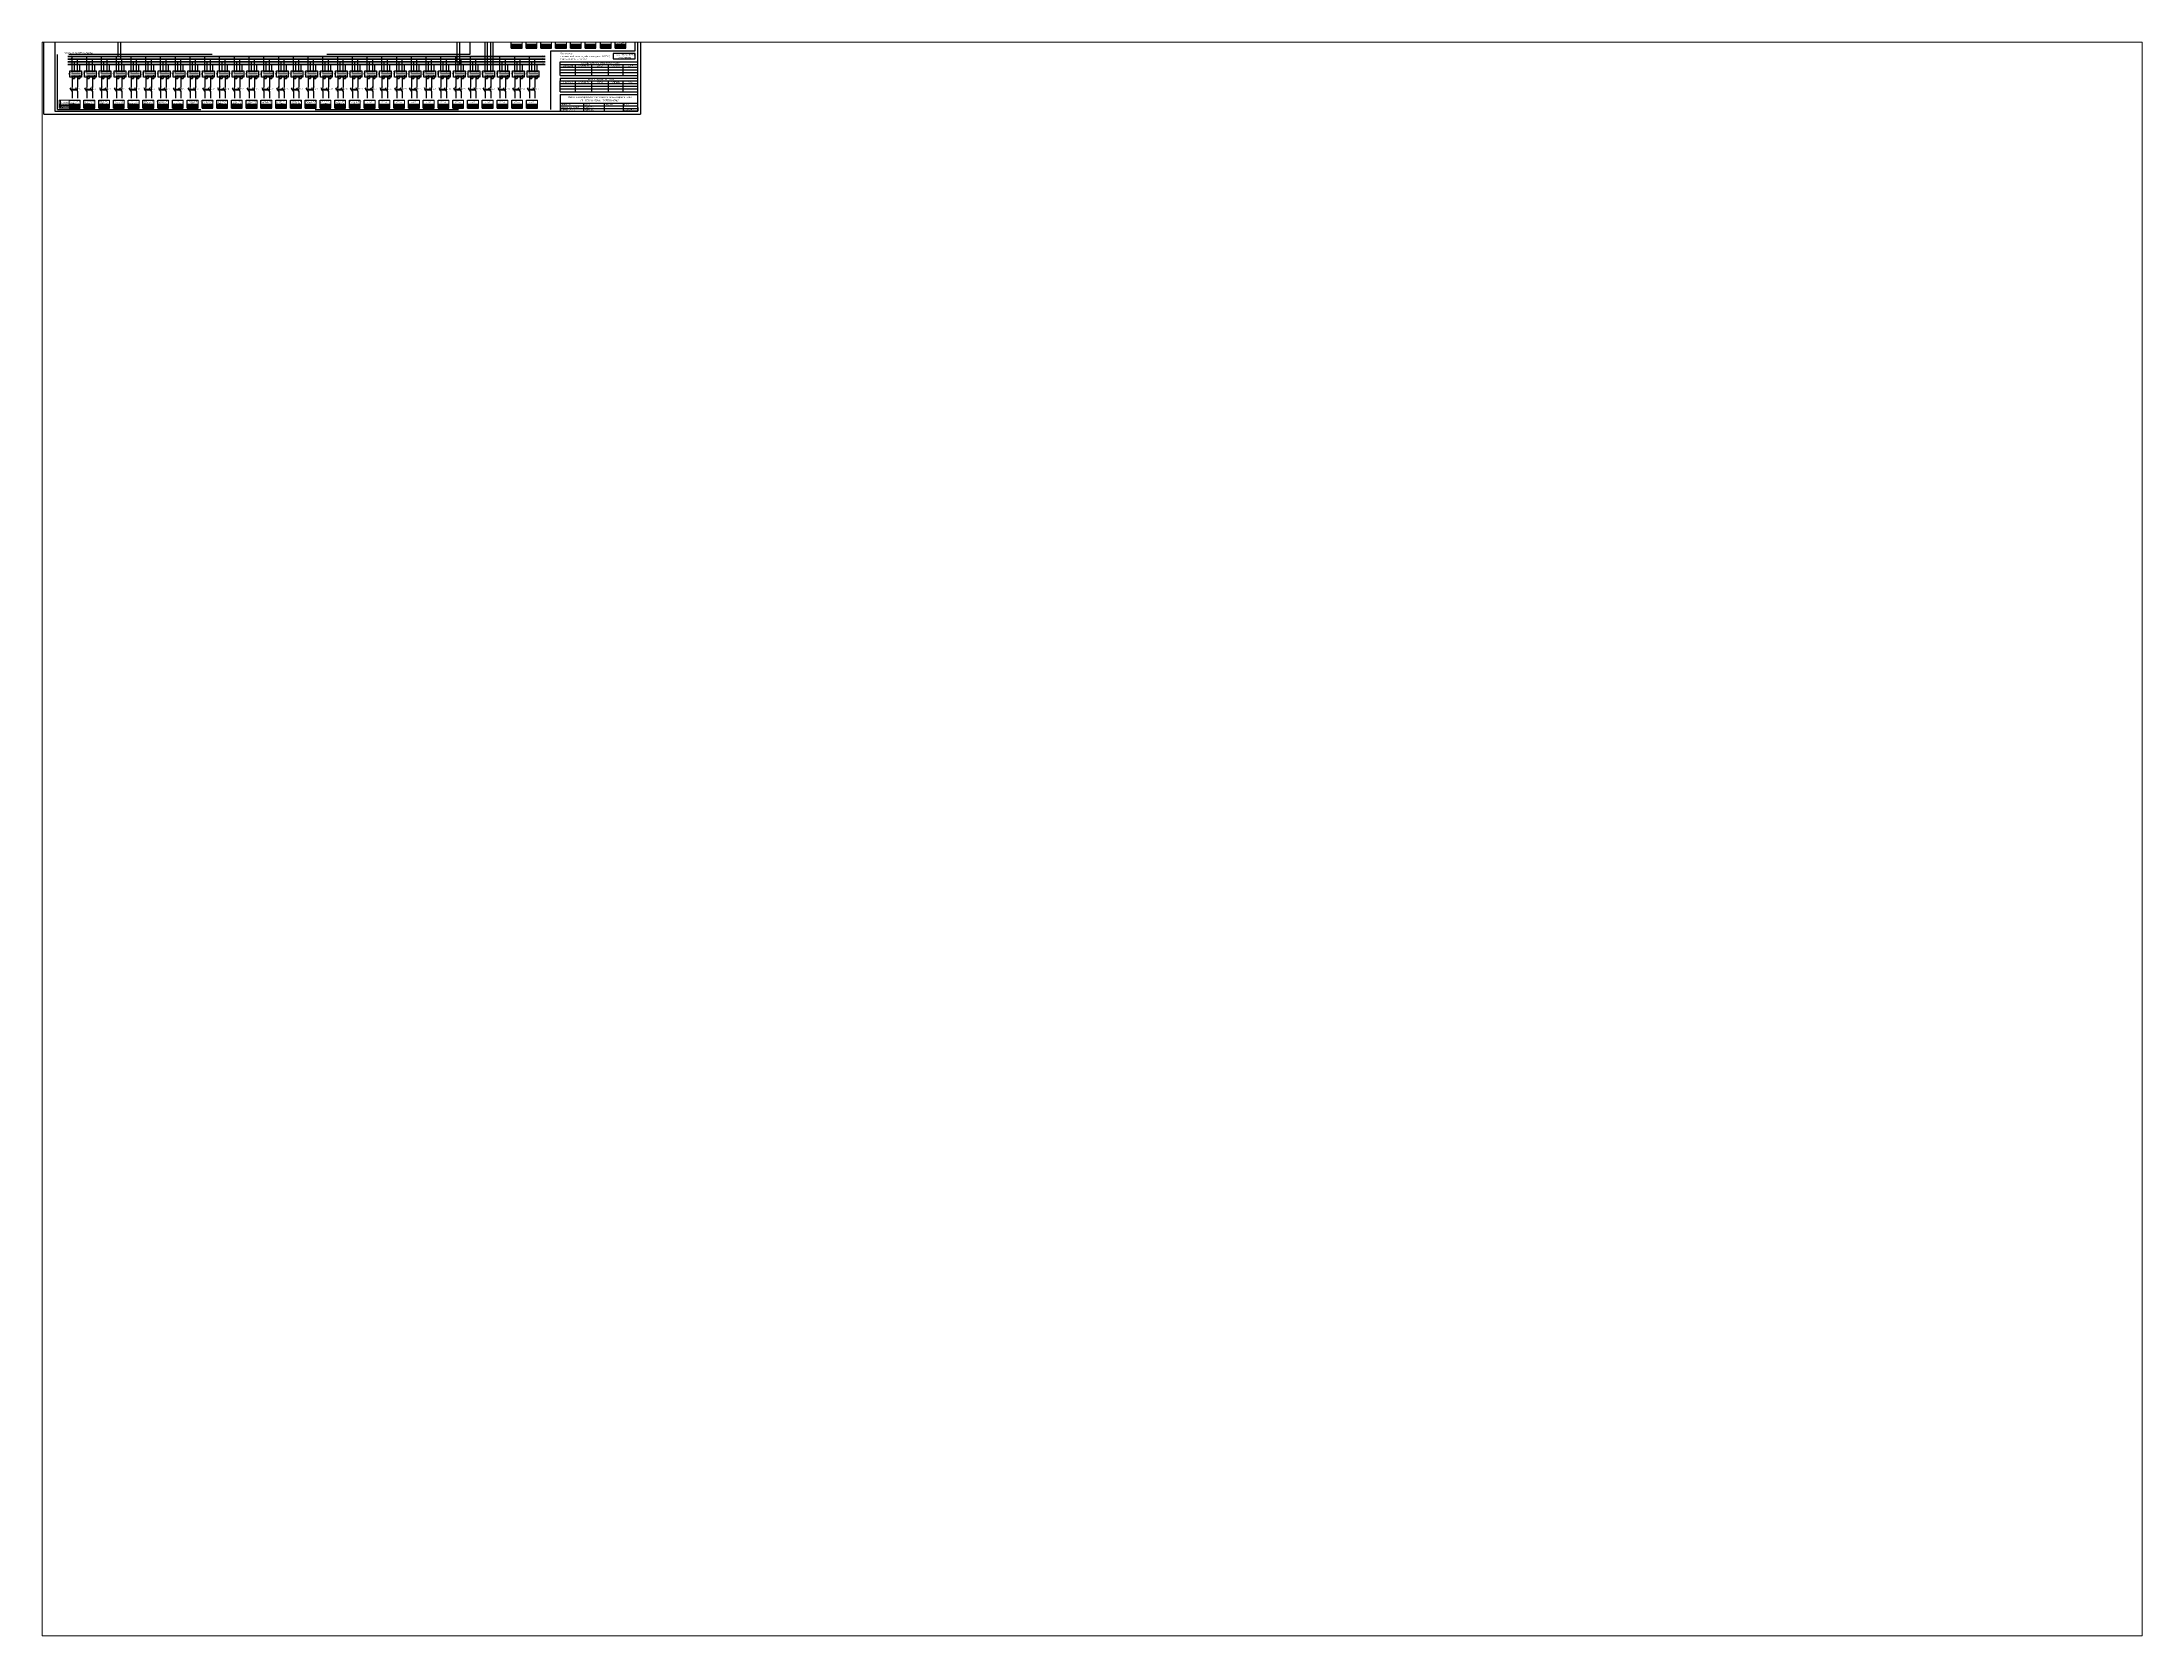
# Paper-space layout 'Лист2' of a CAD drawing. Header units: millimetres. Extents: x 26 to 231, y 20 to 176.
# The model-space entities are those that its viewports show. They can reach past a viewport. Long polylines and large blocks are cut down to what shows.
import ezdxf

# ---------------------------------------------------------------- set-up
doc = ezdxf.new("R2010")
doc.units = ezdxf.units.MM
doc.linetypes.add('JIS_02_0.7', pattern=[1.35, 0.75, -0.6])
doc.layers.add('Разрывы', color=10, linetype='Continuous')
doc.styles.add('eskdw', font='', dxfattribs={"oblique": 10})
doc.styles.add('GOST', font='', dxfattribs={"oblique": 10, "height": 2.5})
doc.styles.get("Standard").update_dxf_attribs({"font": '', "oblique": 10, "height": 2.5})
doc.styles.add('Гост', font='', dxfattribs={"oblique": 10, "height": 1.4})
doc.styles.add('Шины', font='', dxfattribs={"oblique": 5, "height": 1.2})
doc.styles.get('eskdw').set_extended_font_data('GOST type A')
doc.styles.get('GOST').set_extended_font_data('GOST type A')
doc.styles.get('Standard').set_extended_font_data('GOST type A')
doc.styles.get('Гост').set_extended_font_data('GOST type A')
doc.styles.get('Шины').set_extended_font_data('GOST type B')

msp = doc.modelspace()

# ---------------------------------------------------------------- hatches: boundary and pattern name
for points in [[(1200, 4129.6, 1), (1198.6, 4129.6, 1)], [(1200, 4129.6, 1), (1198.6, 4129.6, 1)], [(1204.3, 4119.6, 1), (1202.9, 4119.6, 1)], [(1204.3, 4119.6, 1), (1202.9, 4119.6, 1)], [(1210, 4124.7, 1), (1208.6, 4124.7, 1)], [(1210, 4124.7, 1), (1208.6, 4124.7, 1)], [(1214.2, 4114.7, 1), (1212.8, 4114.7, 1)], [(1214.2, 4114.7, 1), (1212.8, 4114.7, 1)], [(1227, 4129.6, 1), (1225.6, 4129.6, 1)], [(1227, 4129.6, 1), (1225.6, 4129.6, 1)], [(1231.3, 4119.6, 1), (1229.9, 4119.6, 1)], [(1231.3, 4119.6, 1), (1229.9, 4119.6, 1)], [(1237, 4124.7, 1), (1235.6, 4124.7, 1)], [(1237, 4124.7, 1), (1235.6, 4124.7, 1)], [(1241.3, 4114.7, 1), (1239.9, 4114.7, 1)], [(1241.3, 4114.7, 1), (1239.9, 4114.7, 1)], [(1254, 4129.6, 1), (1252.6, 4129.6, 1)], [(1254, 4129.6, 1), (1252.6, 4129.6, 1)], [(1258.3, 4119.6, 1), (1256.9, 4119.6, 1)], [(1258.3, 4119.6, 1), (1256.9, 4119.6, 1)], [(1264, 4124.7, 1), (1262.6, 4124.7, 1)], [(1264, 4124.7, 1), (1262.6, 4124.7, 1)], [(1268.3, 4114.7, 1), (1266.9, 4114.7, 1)], [(1268.3, 4114.7, 1), (1266.9, 4114.7, 1)], [(1281, 4129.6, 1), (1279.6, 4129.6, 1)], [(1281, 4129.6, 1), (1279.6, 4129.6, 1)], [(1283.4, 4129.7, 1), (1282, 4129.7, 1)], [(1283.4, 4129.7, 1), (1282, 4129.7, 1)], [(1285.3, 4119.6, 1), (1283.9, 4119.6, 1)], [(1285.3, 4119.6, 1), (1283.9, 4119.6, 1)], [(1288.4, 4124.6, 1), (1287, 4124.6, 1)], [(1288.4, 4124.6, 1), (1287, 4124.6, 1)], [(1291, 4124.7, 1), (1289.6, 4124.7, 1)], [(1291, 4124.7, 1), (1289.6, 4124.7, 1)], [(1295.3, 4114.7, 1), (1293.9, 4114.7, 1)], [(1295.3, 4114.7, 1), (1293.9, 4114.7, 1)], [(1308, 4129.6, 1), (1306.6, 4129.6, 1)], [(1308, 4129.6, 1), (1306.6, 4129.6, 1)], [(1312.3, 4119.6, 1), (1310.9, 4119.6, 1)], [(1312.3, 4119.6, 1), (1310.9, 4119.6, 1)], [(1318, 4124.7, 1), (1316.6, 4124.7, 1)], [(1318, 4124.7, 1), (1316.6, 4124.7, 1)], [(1322.3, 4114.7, 1), (1320.9, 4114.7, 1)], [(1322.3, 4114.7, 1), (1320.9, 4114.7, 1)], [(1335.1, 4129.6, 1), (1333.7, 4129.6, 1)], [(1335.1, 4129.6, 1), (1333.7, 4129.6, 1)], [(1339.3, 4119.6, 1), (1337.9, 4119.6, 1)], [(1339.3, 4119.6, 1), (1337.9, 4119.6, 1)], [(1345, 4124.7, 1), (1343.6, 4124.7, 1)], [(1345, 4124.7, 1), (1343.6, 4124.7, 1)], [(1349.3, 4114.7, 1), (1347.9, 4114.7, 1)], [(1349.3, 4114.7, 1), (1347.9, 4114.7, 1)], [(1362.1, 4129.6, 1), (1360.7, 4129.6, 1)], [(1362.1, 4129.6, 1), (1360.7, 4129.6, 1)], [(1366.4, 4119.6, 1), (1365, 4119.6, 1)], [(1366.4, 4119.6, 1), (1365, 4119.6, 1)], [(1372, 4124.7, 1), (1370.6, 4124.7, 1)], [(1372, 4124.7, 1), (1370.6, 4124.7, 1)], [(1376.3, 4114.7, 1), (1374.9, 4114.7, 1)], [(1376.3, 4114.7, 1), (1374.9, 4114.7, 1)], [(1389.1, 4129.6, 1), (1387.7, 4129.6, 1)], [(1389.1, 4129.6, 1), (1387.7, 4129.6, 1)], [(1393.4, 4119.6, 1), (1392, 4119.6, 1)], [(1393.4, 4119.6, 1), (1392, 4119.6, 1)], [(1399.1, 4124.7, 1), (1397.7, 4124.7, 1)], [(1399.1, 4124.7, 1), (1397.7, 4124.7, 1)], [(1403.3, 4114.7, 1), (1401.9, 4114.7, 1)], [(1403.3, 4114.7, 1), (1401.9, 4114.7, 1)], [(1416.1, 4129.6, 1), (1414.7, 4129.6, 1)], [(1416.1, 4129.6, 1), (1414.7, 4129.6, 1)], [(1420.4, 4119.6, 1), (1419, 4119.6, 1)], [(1420.4, 4119.6, 1), (1419, 4119.6, 1)], [(1426.1, 4124.7, 1), (1424.7, 4124.7, 1)], [(1426.1, 4124.7, 1), (1424.7, 4124.7, 1)], [(1430.4, 4114.7, 1), (1429, 4114.7, 1)], [(1430.4, 4114.7, 1), (1429, 4114.7, 1)], [(1443.1, 4129.6, 1), (1441.7, 4129.6, 1)], [(1443.1, 4129.6, 1), (1441.7, 4129.6, 1)], [(1447.4, 4119.6, 1), (1446, 4119.6, 1)], [(1447.4, 4119.6, 1), (1446, 4119.6, 1)], [(1453.1, 4124.7, 1), (1451.7, 4124.7, 1)], [(1453.1, 4124.7, 1), (1451.7, 4124.7, 1)], [(1457.4, 4114.7, 1), (1456, 4114.7, 1)], [(1457.4, 4114.7, 1), (1456, 4114.7, 1)], [(1470.1, 4129.6, 1), (1468.7, 4129.6, 1)], [(1470.1, 4129.6, 1), (1468.7, 4129.6, 1)], [(1474.4, 4119.6, 1), (1473, 4119.6, 1)], [(1474.4, 4119.6, 1), (1473, 4119.6, 1)], [(1480.1, 4124.7, 1), (1478.7, 4124.7, 1)], [(1480.1, 4124.7, 1), (1478.7, 4124.7, 1)], [(1484.4, 4114.7, 1), (1483, 4114.7, 1)], [(1484.4, 4114.7, 1), (1483, 4114.7, 1)], [(1497.1, 4129.6, 1), (1495.7, 4129.6, 1)], [(1497.1, 4129.6, 1), (1495.7, 4129.6, 1)], [(1501.4, 4119.6, 1), (1500, 4119.6, 1)], [(1501.4, 4119.6, 1), (1500, 4119.6, 1)], [(1507.1, 4124.7, 1), (1505.7, 4124.7, 1)], [(1507.1, 4124.7, 1), (1505.7, 4124.7, 1)], [(1511.4, 4114.7, 1), (1510, 4114.7, 1)], [(1511.4, 4114.7, 1), (1510, 4114.7, 1)], [(1524.2, 4129.6, 1), (1522.8, 4129.6, 1)], [(1524.2, 4129.6, 1), (1522.8, 4129.6, 1)], [(1528.5, 4119.6, 1), (1527.1, 4119.6, 1)], [(1528.5, 4119.6, 1), (1527.1, 4119.6, 1)], [(1534.1, 4124.7, 1), (1532.7, 4124.7, 1)], [(1534.1, 4124.7, 1), (1532.7, 4124.7, 1)], [(1538.4, 4114.7, 1), (1537, 4114.7, 1)], [(1538.4, 4114.7, 1), (1537, 4114.7, 1)], [(1551.2, 4129.6, 1), (1549.8, 4129.6, 1)], [(1551.2, 4129.6, 1), (1549.8, 4129.6, 1)], [(1555.5, 4119.6, 1), (1554.1, 4119.6, 1)], [(1555.5, 4119.6, 1), (1554.1, 4119.6, 1)], [(1561.2, 4124.7, 1), (1559.8, 4124.7, 1)], [(1561.2, 4124.7, 1), (1559.8, 4124.7, 1)], [(1565.4, 4114.7, 1), (1564, 4114.7, 1)], [(1565.4, 4114.7, 1), (1564, 4114.7, 1)], [(1578.2, 4129.6, 1), (1576.8, 4129.6, 1)], [(1578.2, 4129.6, 1), (1576.8, 4129.6, 1)], [(1582.5, 4119.6, 1), (1581.1, 4119.6, 1)], [(1582.5, 4119.6, 1), (1581.1, 4119.6, 1)], [(1588.2, 4124.7, 1), (1586.8, 4124.7, 1)], [(1588.2, 4124.7, 1), (1586.8, 4124.7, 1)], [(1592.4, 4114.7, 1), (1591, 4114.7, 1)], [(1592.4, 4114.7, 1), (1591, 4114.7, 1)], [(1605.2, 4129.6, 1), (1603.8, 4129.6, 1)], [(1605.2, 4129.6, 1), (1603.8, 4129.6, 1)], [(1609.5, 4119.6, 1), (1608.1, 4119.6, 1)], [(1609.5, 4119.6, 1), (1608.1, 4119.6, 1)], [(1615.2, 4124.7, 1), (1613.8, 4124.7, 1)], [(1615.2, 4124.7, 1), (1613.8, 4124.7, 1)], [(1619.5, 4114.7, 1), (1618.1, 4114.7, 1)], [(1619.5, 4114.7, 1), (1618.1, 4114.7, 1)], [(1632.2, 4129.6, 1), (1630.8, 4129.6, 1)], [(1632.2, 4129.6, 1), (1630.8, 4129.6, 1)], [(1636.5, 4119.6, 1), (1635.1, 4119.6, 1)], [(1636.5, 4119.6, 1), (1635.1, 4119.6, 1)], [(1642.2, 4124.7, 1), (1640.8, 4124.7, 1)], [(1642.2, 4124.7, 1), (1640.8, 4124.7, 1)], [(1646.5, 4114.7, 1), (1645.1, 4114.7, 1)], [(1646.5, 4114.7, 1), (1645.1, 4114.7, 1)], [(1659.2, 4129.6, 1), (1657.8, 4129.6, 1)], [(1659.2, 4129.6, 1), (1657.8, 4129.6, 1)], [(1663.5, 4119.6, 1), (1662.1, 4119.6, 1)], [(1663.5, 4119.6, 1), (1662.1, 4119.6, 1)], [(1669.2, 4124.7, 1), (1667.8, 4124.7, 1)], [(1669.2, 4124.7, 1), (1667.8, 4124.7, 1)], [(1673.5, 4114.7, 1), (1672.1, 4114.7, 1)], [(1673.5, 4114.7, 1), (1672.1, 4114.7, 1)], [(1686.3, 4129.6, 1), (1684.9, 4129.6, 1)], [(1686.3, 4129.6, 1), (1684.9, 4129.6, 1)], [(1690.5, 4119.6, 1), (1689.1, 4119.6, 1)], [(1690.5, 4119.6, 1), (1689.1, 4119.6, 1)], [(1696.2, 4124.7, 1), (1694.8, 4124.7, 1)], [(1696.2, 4124.7, 1), (1694.8, 4124.7, 1)], [(1700.5, 4114.7, 1), (1699.1, 4114.7, 1)], [(1700.5, 4114.7, 1), (1699.1, 4114.7, 1)], [(1713.3, 4129.6, 1), (1711.9, 4129.6, 1)], [(1713.3, 4129.6, 1), (1711.9, 4129.6, 1)], [(1717.6, 4119.6, 1), (1716.2, 4119.6, 1)], [(1717.6, 4119.6, 1), (1716.2, 4119.6, 1)], [(1723.2, 4124.7, 1), (1721.8, 4124.7, 1)], [(1723.2, 4124.7, 1), (1721.8, 4124.7, 1)], [(1727.5, 4114.7, 1), (1726.1, 4114.7, 1)], [(1727.5, 4114.7, 1), (1726.1, 4114.7, 1)], [(1740.3, 4129.6, 1), (1738.9, 4129.6, 1)], [(1740.3, 4129.6, 1), (1738.9, 4129.6, 1)], [(1744.6, 4119.6, 1), (1743.2, 4119.6, 1)], [(1744.6, 4119.6, 1), (1743.2, 4119.6, 1)], [(1750.3, 4124.7, 1), (1748.9, 4124.7, 1)], [(1750.3, 4124.7, 1), (1748.9, 4124.7, 1)], [(1754.5, 4114.7, 1), (1753.1, 4114.7, 1)], [(1754.5, 4114.7, 1), (1753.1, 4114.7, 1)], [(1767.3, 4129.6, 1), (1765.9, 4129.6, 1)], [(1767.3, 4129.6, 1), (1765.9, 4129.6, 1)], [(1771.6, 4119.6, 1), (1770.2, 4119.6, 1)], [(1771.6, 4119.6, 1), (1770.2, 4119.6, 1)], [(1777.3, 4124.7, 1), (1775.9, 4124.7, 1)], [(1777.3, 4124.7, 1), (1775.9, 4124.7, 1)], [(1781.6, 4114.7, 1), (1780.2, 4114.7, 1)], [(1781.6, 4114.7, 1), (1780.2, 4114.7, 1)], [(1794.3, 4129.6, 1), (1792.9, 4129.6, 1)], [(1794.3, 4129.6, 1), (1792.9, 4129.6, 1)], [(1798.6, 4119.6, 1), (1797.2, 4119.6, 1)], [(1798.6, 4119.6, 1), (1797.2, 4119.6, 1)], [(1804.3, 4124.7, 1), (1802.9, 4124.7, 1)], [(1804.3, 4124.7, 1), (1802.9, 4124.7, 1)], [(1808.6, 4114.7, 1), (1807.2, 4114.7, 1)], [(1808.6, 4114.7, 1), (1807.2, 4114.7, 1)], [(1821.3, 4129.6, 1), (1819.9, 4129.6, 1)], [(1821.3, 4129.6, 1), (1819.9, 4129.6, 1)], [(1825.6, 4119.6, 1), (1824.2, 4119.6, 1)], [(1825.6, 4119.6, 1), (1824.2, 4119.6, 1)], [(1831.3, 4124.7, 1), (1829.9, 4124.7, 1)], [(1831.3, 4124.7, 1), (1829.9, 4124.7, 1)], [(1835.6, 4114.7, 1), (1834.2, 4114.7, 1)], [(1835.6, 4114.7, 1), (1834.2, 4114.7, 1)], [(1848.3, 4129.6, 1), (1846.9, 4129.6, 1)], [(1848.3, 4129.6, 1), (1846.9, 4129.6, 1)], [(1852.6, 4119.6, 1), (1851.2, 4119.6, 1)], [(1852.6, 4119.6, 1), (1851.2, 4119.6, 1)], [(1858.3, 4124.7, 1), (1856.9, 4124.7, 1)], [(1858.3, 4124.7, 1), (1856.9, 4124.7, 1)], [(1862.6, 4114.7, 1), (1861.2, 4114.7, 1)], [(1862.6, 4114.7, 1), (1861.2, 4114.7, 1)], [(1875.4, 4129.6, 1), (1874, 4129.6, 1)], [(1875.4, 4129.6, 1), (1874, 4129.6, 1)], [(1879.6, 4119.6, 1), (1878.2, 4119.6, 1)], [(1879.6, 4119.6, 1), (1878.2, 4119.6, 1)], [(1885.3, 4124.7, 1), (1883.9, 4124.7, 1)], [(1885.3, 4124.7, 1), (1883.9, 4124.7, 1)], [(1889.6, 4114.7, 1), (1888.2, 4114.7, 1)], [(1889.6, 4114.7, 1), (1888.2, 4114.7, 1)], [(1902.4, 4129.6, 1), (1901, 4129.6, 1)], [(1902.4, 4129.6, 1), (1901, 4129.6, 1)], [(1904.5, 4119.7, 1), (1903.1, 4119.7, 1)], [(1904.5, 4119.7, 1), (1903.1, 4119.7, 1)], [(1906.7, 4119.6, 1), (1905.3, 4119.6, 1)], [(1906.7, 4119.6, 1), (1905.3, 4119.6, 1)], [(1909.5, 4114.7, 1), (1908.1, 4114.7, 1)], [(1909.5, 4114.7, 1), (1908.1, 4114.7, 1)], [(1912.3, 4124.7, 1), (1910.9, 4124.7, 1)], [(1912.3, 4124.7, 1), (1910.9, 4124.7, 1)], [(1916.6, 4114.7, 1), (1915.2, 4114.7, 1)], [(1916.6, 4114.7, 1), (1915.2, 4114.7, 1)], [(1929.4, 4129.6, 1), (1928, 4129.6, 1)], [(1929.4, 4129.6, 1), (1928, 4129.6, 1)], [(1933.7, 4119.6, 1), (1932.3, 4119.6, 1)], [(1933.7, 4119.6, 1), (1932.3, 4119.6, 1)], [(1939.4, 4124.7, 1), (1938, 4124.7, 1)], [(1939.4, 4124.7, 1), (1938, 4124.7, 1)], [(1943.6, 4114.7, 1), (1942.2, 4114.7, 1)], [(1943.6, 4114.7, 1), (1942.2, 4114.7, 1)], [(1956.4, 4129.6, 1), (1955, 4129.6, 1)], [(1956.4, 4129.6, 1), (1955, 4129.6, 1)], [(1960.7, 4119.6, 1), (1959.3, 4119.6, 1)], [(1960.7, 4119.6, 1), (1959.3, 4119.6, 1)], [(1966.4, 4124.7, 1), (1965, 4124.7, 1)], [(1966.4, 4124.7, 1), (1965, 4124.7, 1)], [(1970.7, 4114.7, 1), (1969.3, 4114.7, 1)], [(1970.7, 4114.7, 1), (1969.3, 4114.7, 1)], [(1983.4, 4129.6, 1), (1982, 4129.6, 1)], [(1983.4, 4129.6, 1), (1982, 4129.6, 1)], [(1987.7, 4119.6, 1), (1986.3, 4119.6, 1)], [(1987.7, 4119.6, 1), (1986.3, 4119.6, 1)], [(1993.4, 4124.7, 1), (1992, 4124.7, 1)], [(1993.4, 4124.7, 1), (1992, 4124.7, 1)], [(1997.7, 4114.7, 1), (1996.3, 4114.7, 1)], [(1997.7, 4114.7, 1), (1996.3, 4114.7, 1)], [(2010.4, 4129.6, 1), (2009, 4129.6, 1)], [(2010.4, 4129.6, 1), (2009, 4129.6, 1)], [(2014.7, 4119.6, 1), (2013.3, 4119.6, 1)], [(2014.7, 4119.6, 1), (2013.3, 4119.6, 1)], [(2020.4, 4124.7, 1), (2019, 4124.7, 1)], [(2020.4, 4124.7, 1), (2019, 4124.7, 1)], [(2024.7, 4114.7, 1), (2023.3, 4114.7, 1)], [(2024.7, 4114.7, 1), (2023.3, 4114.7, 1)], [(2037.4, 4129.6, 1), (2036, 4129.6, 1)], [(2037.4, 4129.6, 1), (2036, 4129.6, 1)], [(2041.7, 4119.6, 1), (2040.3, 4119.6, 1)], [(2041.7, 4119.6, 1), (2040.3, 4119.6, 1)], [(2047.4, 4124.7, 1), (2046, 4124.7, 1)], [(2047.4, 4124.7, 1), (2046, 4124.7, 1)], [(2051.7, 4114.7, 1), (2050.3, 4114.7, 1)], [(2051.7, 4114.7, 1), (2050.3, 4114.7, 1)], [(1199.3, 4102.2, 1), (1199.3, 4100.8, 1)], [(1199.3, 4102.2, 1), (1199.3, 4100.8, 1)], [(1199.3, 4102.2, 1), (1199.3, 4100.8, 1)], [(1203.3, 4094.5, 1), (1203.3, 4093.1, 1)], [(1203.3, 4094.5, 1), (1203.3, 4093.1, 1)], [(1203.3, 4094.5, 1), (1203.3, 4093.1, 1)], [(1209.3, 4102.4, 1), (1209.3, 4101, 1)], [(1209.3, 4102.4, 1), (1209.3, 4101, 1)], [(1209.3, 4102.4, 1), (1209.3, 4101, 1)], [(1213.4, 4094.7, 1), (1213.4, 4093.3, 1)], [(1213.4, 4094.7, 1), (1213.4, 4093.3, 1)], [(1213.4, 4094.7, 1), (1213.4, 4093.3, 1)], [(1226.3, 4102.2, 1), (1226.3, 4100.8, 1)], [(1226.3, 4102.2, 1), (1226.3, 4100.8, 1)], [(1226.3, 4102.2, 1), (1226.3, 4100.8, 1)], [(1230.4, 4094.5, 1), (1230.4, 4093.1, 1)], [(1230.4, 4094.5, 1), (1230.4, 4093.1, 1)], [(1230.4, 4094.5, 1), (1230.4, 4093.1, 1)], [(1236.3, 4102.4, 1), (1236.3, 4101, 1)], [(1236.3, 4102.4, 1), (1236.3, 4101, 1)], [(1236.3, 4102.4, 1), (1236.3, 4101, 1)], [(1240.4, 4094.7, 1), (1240.4, 4093.3, 1)], [(1240.4, 4094.7, 1), (1240.4, 4093.3, 1)], [(1240.4, 4094.7, 1), (1240.4, 4093.3, 1)], [(1253.3, 4102.2, 1), (1253.3, 4100.8, 1)], [(1253.3, 4102.2, 1), (1253.3, 4100.8, 1)], [(1253.3, 4102.2, 1), (1253.3, 4100.8, 1)], [(1257.4, 4094.5, 1), (1257.4, 4093.1, 1)], [(1257.4, 4094.5, 1), (1257.4, 4093.1, 1)], [(1257.4, 4094.5, 1), (1257.4, 4093.1, 1)], [(1263.3, 4102.4, 1), (1263.3, 4101, 1)], [(1263.3, 4102.4, 1), (1263.3, 4101, 1)], [(1263.3, 4102.4, 1), (1263.3, 4101, 1)], [(1267.4, 4094.7, 1), (1267.4, 4093.3, 1)], [(1267.4, 4094.7, 1), (1267.4, 4093.3, 1)], [(1267.4, 4094.7, 1), (1267.4, 4093.3, 1)], [(1280.3, 4102.2, 1), (1280.3, 4100.8, 1)], [(1280.3, 4102.2, 1), (1280.3, 4100.8, 1)], [(1280.3, 4102.2, 1), (1280.3, 4100.8, 1)], [(1284.4, 4094.5, 1), (1284.4, 4093.1, 1)], [(1284.4, 4094.5, 1), (1284.4, 4093.1, 1)], [(1284.4, 4094.5, 1), (1284.4, 4093.1, 1)], [(1290.3, 4102.4, 1), (1290.3, 4101, 1)], [(1290.3, 4102.4, 1), (1290.3, 4101, 1)], [(1290.3, 4102.4, 1), (1290.3, 4101, 1)], [(1294.4, 4094.7, 1), (1294.4, 4093.3, 1)], [(1294.4, 4094.7, 1), (1294.4, 4093.3, 1)], [(1294.4, 4094.7, 1), (1294.4, 4093.3, 1)], [(1307.3, 4102.2, 1), (1307.3, 4100.8, 1)], [(1307.3, 4102.2, 1), (1307.3, 4100.8, 1)], [(1307.3, 4102.2, 1), (1307.3, 4100.8, 1)], [(1311.4, 4094.5, 1), (1311.4, 4093.1, 1)], [(1311.4, 4094.5, 1), (1311.4, 4093.1, 1)], [(1311.4, 4094.5, 1), (1311.4, 4093.1, 1)], [(1317.3, 4102.4, 1), (1317.3, 4101, 1)], [(1317.3, 4102.4, 1), (1317.3, 4101, 1)], [(1317.3, 4102.4, 1), (1317.3, 4101, 1)], [(1321.4, 4094.7, 1), (1321.4, 4093.3, 1)], [(1321.4, 4094.7, 1), (1321.4, 4093.3, 1)], [(1321.4, 4094.7, 1), (1321.4, 4093.3, 1)], [(1334.3, 4102.2, 1), (1334.3, 4100.8, 1)], [(1334.3, 4102.2, 1), (1334.3, 4100.8, 1)], [(1334.3, 4102.2, 1), (1334.3, 4100.8, 1)], [(1338.4, 4094.5, 1), (1338.4, 4093.1, 1)], [(1338.4, 4094.5, 1), (1338.4, 4093.1, 1)], [(1338.4, 4094.5, 1), (1338.4, 4093.1, 1)], [(1344.4, 4102.4, 1), (1344.4, 4101, 1)], [(1344.4, 4102.4, 1), (1344.4, 4101, 1)], [(1344.4, 4102.4, 1), (1344.4, 4101, 1)], [(1348.4, 4094.7, 1), (1348.4, 4093.3, 1)], [(1348.4, 4094.7, 1), (1348.4, 4093.3, 1)], [(1348.4, 4094.7, 1), (1348.4, 4093.3, 1)], [(1361.3, 4102.2, 1), (1361.3, 4100.8, 1)], [(1361.3, 4102.2, 1), (1361.3, 4100.8, 1)], [(1361.3, 4102.2, 1), (1361.3, 4100.8, 1)], [(1365.4, 4094.5, 1), (1365.4, 4093.1, 1)], [(1365.4, 4094.5, 1), (1365.4, 4093.1, 1)], [(1365.4, 4094.5, 1), (1365.4, 4093.1, 1)], [(1371.4, 4102.4, 1), (1371.4, 4101, 1)], [(1371.4, 4102.4, 1), (1371.4, 4101, 1)], [(1371.4, 4102.4, 1), (1371.4, 4101, 1)], [(1375.5, 4094.7, 1), (1375.5, 4093.3, 1)], [(1375.5, 4094.7, 1), (1375.5, 4093.3, 1)], [(1375.5, 4094.7, 1), (1375.5, 4093.3, 1)], [(1388.4, 4102.2, 1), (1388.4, 4100.8, 1)], [(1388.4, 4102.2, 1), (1388.4, 4100.8, 1)], [(1388.4, 4102.2, 1), (1388.4, 4100.8, 1)], [(1392.5, 4094.5, 1), (1392.5, 4093.1, 1)], [(1392.5, 4094.5, 1), (1392.5, 4093.1, 1)], [(1392.5, 4094.5, 1), (1392.5, 4093.1, 1)], [(1398.4, 4102.4, 1), (1398.4, 4101, 1)], [(1398.4, 4102.4, 1), (1398.4, 4101, 1)], [(1398.4, 4102.4, 1), (1398.4, 4101, 1)], [(1402.5, 4094.7, 1), (1402.5, 4093.3, 1)], [(1402.5, 4094.7, 1), (1402.5, 4093.3, 1)], [(1402.5, 4094.7, 1), (1402.5, 4093.3, 1)], [(1415.4, 4102.2, 1), (1415.4, 4100.8, 1)], [(1415.4, 4102.2, 1), (1415.4, 4100.8, 1)], [(1415.4, 4102.2, 1), (1415.4, 4100.8, 1)], [(1419.5, 4094.5, 1), (1419.5, 4093.1, 1)], [(1419.5, 4094.5, 1), (1419.5, 4093.1, 1)], [(1419.5, 4094.5, 1), (1419.5, 4093.1, 1)], [(1425.4, 4102.4, 1), (1425.4, 4101, 1)], [(1425.4, 4102.4, 1), (1425.4, 4101, 1)], [(1425.4, 4102.4, 1), (1425.4, 4101, 1)], [(1429.5, 4094.7, 1), (1429.5, 4093.3, 1)], [(1429.5, 4094.7, 1), (1429.5, 4093.3, 1)], [(1429.5, 4094.7, 1), (1429.5, 4093.3, 1)], [(1442.4, 4102.2, 1), (1442.4, 4100.8, 1)], [(1442.4, 4102.2, 1), (1442.4, 4100.8, 1)], [(1442.4, 4102.2, 1), (1442.4, 4100.8, 1)], [(1446.5, 4094.5, 1), (1446.5, 4093.1, 1)], [(1446.5, 4094.5, 1), (1446.5, 4093.1, 1)], [(1446.5, 4094.5, 1), (1446.5, 4093.1, 1)], [(1452.4, 4102.4, 1), (1452.4, 4101, 1)], [(1452.4, 4102.4, 1), (1452.4, 4101, 1)], [(1452.4, 4102.4, 1), (1452.4, 4101, 1)], [(1456.5, 4094.7, 1), (1456.5, 4093.3, 1)], [(1456.5, 4094.7, 1), (1456.5, 4093.3, 1)], [(1456.5, 4094.7, 1), (1456.5, 4093.3, 1)], [(1469.4, 4102.2, 1), (1469.4, 4100.8, 1)], [(1469.4, 4102.2, 1), (1469.4, 4100.8, 1)], [(1469.4, 4102.2, 1), (1469.4, 4100.8, 1)], [(1473.5, 4094.5, 1), (1473.5, 4093.1, 1)], [(1473.5, 4094.5, 1), (1473.5, 4093.1, 1)], [(1473.5, 4094.5, 1), (1473.5, 4093.1, 1)], [(1479.4, 4102.4, 1), (1479.4, 4101, 1)], [(1479.4, 4102.4, 1), (1479.4, 4101, 1)], [(1479.4, 4102.4, 1), (1479.4, 4101, 1)], [(1483.5, 4094.7, 1), (1483.5, 4093.3, 1)], [(1483.5, 4094.7, 1), (1483.5, 4093.3, 1)], [(1483.5, 4094.7, 1), (1483.5, 4093.3, 1)], [(1496.4, 4102.2, 1), (1496.4, 4100.8, 1)], [(1496.4, 4102.2, 1), (1496.4, 4100.8, 1)], [(1496.4, 4102.2, 1), (1496.4, 4100.8, 1)], [(1500.5, 4094.5, 1), (1500.5, 4093.1, 1)], [(1500.5, 4094.5, 1), (1500.5, 4093.1, 1)], [(1500.5, 4094.5, 1), (1500.5, 4093.1, 1)], [(1506.4, 4102.4, 1), (1506.4, 4101, 1)], [(1506.4, 4102.4, 1), (1506.4, 4101, 1)], [(1506.4, 4102.4, 1), (1506.4, 4101, 1)], [(1510.5, 4094.7, 1), (1510.5, 4093.3, 1)], [(1510.5, 4094.7, 1), (1510.5, 4093.3, 1)], [(1510.5, 4094.7, 1), (1510.5, 4093.3, 1)], [(1523.4, 4102.2, 1), (1523.4, 4100.8, 1)], [(1523.4, 4102.2, 1), (1523.4, 4100.8, 1)], [(1523.4, 4102.2, 1), (1523.4, 4100.8, 1)], [(1527.5, 4094.5, 1), (1527.5, 4093.1, 1)], [(1527.5, 4094.5, 1), (1527.5, 4093.1, 1)], [(1527.5, 4094.5, 1), (1527.5, 4093.1, 1)], [(1533.5, 4102.4, 1), (1533.5, 4101, 1)], [(1533.5, 4102.4, 1), (1533.5, 4101, 1)], [(1533.5, 4102.4, 1), (1533.5, 4101, 1)], [(1537.6, 4094.7, 1), (1537.6, 4093.3, 1)], [(1537.6, 4094.7, 1), (1537.6, 4093.3, 1)], [(1537.6, 4094.7, 1), (1537.6, 4093.3, 1)], [(1550.5, 4102.2, 1), (1550.5, 4100.8, 1)], [(1550.5, 4102.2, 1), (1550.5, 4100.8, 1)], [(1550.5, 4102.2, 1), (1550.5, 4100.8, 1)], [(1554.5, 4094.5, 1), (1554.5, 4093.1, 1)], [(1554.5, 4094.5, 1), (1554.5, 4093.1, 1)], [(1554.5, 4094.5, 1), (1554.5, 4093.1, 1)], [(1560.5, 4102.4, 1), (1560.5, 4101, 1)], [(1560.5, 4102.4, 1), (1560.5, 4101, 1)], [(1560.5, 4102.4, 1), (1560.5, 4101, 1)], [(1564.6, 4094.7, 1), (1564.6, 4093.3, 1)], [(1564.6, 4094.7, 1), (1564.6, 4093.3, 1)], [(1564.6, 4094.7, 1), (1564.6, 4093.3, 1)], [(1577.5, 4102.2, 1), (1577.5, 4100.8, 1)], [(1577.5, 4102.2, 1), (1577.5, 4100.8, 1)], [(1577.5, 4102.2, 1), (1577.5, 4100.8, 1)], [(1581.6, 4094.5, 1), (1581.6, 4093.1, 1)], [(1581.6, 4094.5, 1), (1581.6, 4093.1, 1)], [(1581.6, 4094.5, 1), (1581.6, 4093.1, 1)], [(1587.5, 4102.4, 1), (1587.5, 4101, 1)], [(1587.5, 4102.4, 1), (1587.5, 4101, 1)], [(1587.5, 4102.4, 1), (1587.5, 4101, 1)], [(1591.6, 4094.7, 1), (1591.6, 4093.3, 1)], [(1591.6, 4094.7, 1), (1591.6, 4093.3, 1)], [(1591.6, 4094.7, 1), (1591.6, 4093.3, 1)], [(1604.5, 4102.2, 1), (1604.5, 4100.8, 1)], [(1604.5, 4102.2, 1), (1604.5, 4100.8, 1)], [(1604.5, 4102.2, 1), (1604.5, 4100.8, 1)], [(1608.6, 4094.5, 1), (1608.6, 4093.1, 1)], [(1608.6, 4094.5, 1), (1608.6, 4093.1, 1)], [(1608.6, 4094.5, 1), (1608.6, 4093.1, 1)], [(1614.5, 4102.4, 1), (1614.5, 4101, 1)], [(1614.5, 4102.4, 1), (1614.5, 4101, 1)], [(1614.5, 4102.4, 1), (1614.5, 4101, 1)], [(1618.6, 4094.7, 1), (1618.6, 4093.3, 1)], [(1618.6, 4094.7, 1), (1618.6, 4093.3, 1)], [(1618.6, 4094.7, 1), (1618.6, 4093.3, 1)], [(1631.5, 4102.2, 1), (1631.5, 4100.8, 1)], [(1631.5, 4102.2, 1), (1631.5, 4100.8, 1)], [(1631.5, 4102.2, 1), (1631.5, 4100.8, 1)], [(1635.6, 4094.5, 1), (1635.6, 4093.1, 1)], [(1635.6, 4094.5, 1), (1635.6, 4093.1, 1)], [(1635.6, 4094.5, 1), (1635.6, 4093.1, 1)], [(1641.5, 4102.4, 1), (1641.5, 4101, 1)], [(1641.5, 4102.4, 1), (1641.5, 4101, 1)], [(1641.5, 4102.4, 1), (1641.5, 4101, 1)], [(1645.6, 4094.7, 1), (1645.6, 4093.3, 1)], [(1645.6, 4094.7, 1), (1645.6, 4093.3, 1)], [(1645.6, 4094.7, 1), (1645.6, 4093.3, 1)], [(1658.5, 4102.2, 1), (1658.5, 4100.8, 1)], [(1658.5, 4102.2, 1), (1658.5, 4100.8, 1)], [(1658.5, 4102.2, 1), (1658.5, 4100.8, 1)], [(1662.6, 4094.5, 1), (1662.6, 4093.1, 1)], [(1662.6, 4094.5, 1), (1662.6, 4093.1, 1)], [(1662.6, 4094.5, 1), (1662.6, 4093.1, 1)], [(1668.5, 4102.4, 1), (1668.5, 4101, 1)], [(1668.5, 4102.4, 1), (1668.5, 4101, 1)], [(1668.5, 4102.4, 1), (1668.5, 4101, 1)], [(1672.6, 4094.7, 1), (1672.6, 4093.3, 1)], [(1672.6, 4094.7, 1), (1672.6, 4093.3, 1)], [(1672.6, 4094.7, 1), (1672.6, 4093.3, 1)], [(1685.5, 4102.2, 1), (1685.5, 4100.8, 1)], [(1685.5, 4102.2, 1), (1685.5, 4100.8, 1)], [(1685.5, 4102.2, 1), (1685.5, 4100.8, 1)], [(1689.6, 4094.5, 1), (1689.6, 4093.1, 1)], [(1689.6, 4094.5, 1), (1689.6, 4093.1, 1)], [(1689.6, 4094.5, 1), (1689.6, 4093.1, 1)], [(1695.6, 4102.4, 1), (1695.6, 4101, 1)], [(1695.6, 4102.4, 1), (1695.6, 4101, 1)], [(1695.6, 4102.4, 1), (1695.6, 4101, 1)], [(1699.6, 4094.7, 1), (1699.6, 4093.3, 1)], [(1699.6, 4094.7, 1), (1699.6, 4093.3, 1)], [(1699.6, 4094.7, 1), (1699.6, 4093.3, 1)], [(1712.5, 4102.2, 1), (1712.5, 4100.8, 1)], [(1712.5, 4102.2, 1), (1712.5, 4100.8, 1)], [(1712.5, 4102.2, 1), (1712.5, 4100.8, 1)], [(1716.6, 4094.5, 1), (1716.6, 4093.1, 1)], [(1716.6, 4094.5, 1), (1716.6, 4093.1, 1)], [(1716.6, 4094.5, 1), (1716.6, 4093.1, 1)], [(1722.6, 4102.4, 1), (1722.6, 4101, 1)], [(1722.6, 4102.4, 1), (1722.6, 4101, 1)], [(1722.6, 4102.4, 1), (1722.6, 4101, 1)], [(1726.7, 4094.7, 1), (1726.7, 4093.3, 1)], [(1726.7, 4094.7, 1), (1726.7, 4093.3, 1)], [(1726.7, 4094.7, 1), (1726.7, 4093.3, 1)], [(1739.6, 4102.2, 1), (1739.6, 4100.8, 1)], [(1739.6, 4102.2, 1), (1739.6, 4100.8, 1)], [(1739.6, 4102.2, 1), (1739.6, 4100.8, 1)], [(1743.6, 4094.5, 1), (1743.6, 4093.1, 1)], [(1743.6, 4094.5, 1), (1743.6, 4093.1, 1)], [(1743.6, 4094.5, 1), (1743.6, 4093.1, 1)], [(1749.6, 4102.4, 1), (1749.6, 4101, 1)], [(1749.6, 4102.4, 1), (1749.6, 4101, 1)], [(1749.6, 4102.4, 1), (1749.6, 4101, 1)], [(1753.7, 4094.7, 1), (1753.7, 4093.3, 1)], [(1753.7, 4094.7, 1), (1753.7, 4093.3, 1)], [(1753.7, 4094.7, 1), (1753.7, 4093.3, 1)], [(1766.6, 4102.2, 1), (1766.6, 4100.8, 1)], [(1766.6, 4102.2, 1), (1766.6, 4100.8, 1)], [(1766.6, 4102.2, 1), (1766.6, 4100.8, 1)], [(1770.7, 4094.5, 1), (1770.7, 4093.1, 1)], [(1770.7, 4094.5, 1), (1770.7, 4093.1, 1)], [(1770.7, 4094.5, 1), (1770.7, 4093.1, 1)], [(1776.6, 4102.4, 1), (1776.6, 4101, 1)], [(1776.6, 4102.4, 1), (1776.6, 4101, 1)], [(1776.6, 4102.4, 1), (1776.6, 4101, 1)], [(1780.7, 4094.7, 1), (1780.7, 4093.3, 1)], [(1780.7, 4094.7, 1), (1780.7, 4093.3, 1)], [(1780.7, 4094.7, 1), (1780.7, 4093.3, 1)], [(1793.6, 4102.2, 1), (1793.6, 4100.8, 1)], [(1793.6, 4102.2, 1), (1793.6, 4100.8, 1)], [(1793.6, 4102.2, 1), (1793.6, 4100.8, 1)], [(1797.7, 4094.5, 1), (1797.7, 4093.1, 1)], [(1797.7, 4094.5, 1), (1797.7, 4093.1, 1)], [(1797.7, 4094.5, 1), (1797.7, 4093.1, 1)], [(1803.6, 4102.4, 1), (1803.6, 4101, 1)], [(1803.6, 4102.4, 1), (1803.6, 4101, 1)], [(1803.6, 4102.4, 1), (1803.6, 4101, 1)], [(1807.7, 4094.7, 1), (1807.7, 4093.3, 1)], [(1807.7, 4094.7, 1), (1807.7, 4093.3, 1)], [(1807.7, 4094.7, 1), (1807.7, 4093.3, 1)], [(1820.6, 4102.2, 1), (1820.6, 4100.8, 1)], [(1820.6, 4102.2, 1), (1820.6, 4100.8, 1)], [(1820.6, 4102.2, 1), (1820.6, 4100.8, 1)], [(1824.7, 4094.5, 1), (1824.7, 4093.1, 1)], [(1824.7, 4094.5, 1), (1824.7, 4093.1, 1)], [(1824.7, 4094.5, 1), (1824.7, 4093.1, 1)], [(1830.6, 4102.4, 1), (1830.6, 4101, 1)], [(1830.6, 4102.4, 1), (1830.6, 4101, 1)], [(1830.6, 4102.4, 1), (1830.6, 4101, 1)], [(1834.7, 4094.7, 1), (1834.7, 4093.3, 1)], [(1834.7, 4094.7, 1), (1834.7, 4093.3, 1)], [(1834.7, 4094.7, 1), (1834.7, 4093.3, 1)], [(1847.6, 4102.2, 1), (1847.6, 4100.8, 1)], [(1847.6, 4102.2, 1), (1847.6, 4100.8, 1)], [(1847.6, 4102.2, 1), (1847.6, 4100.8, 1)], [(1851.7, 4094.5, 1), (1851.7, 4093.1, 1)], [(1851.7, 4094.5, 1), (1851.7, 4093.1, 1)], [(1851.7, 4094.5, 1), (1851.7, 4093.1, 1)], [(1857.6, 4102.4, 1), (1857.6, 4101, 1)], [(1857.6, 4102.4, 1), (1857.6, 4101, 1)], [(1857.6, 4102.4, 1), (1857.6, 4101, 1)], [(1861.7, 4094.7, 1), (1861.7, 4093.3, 1)], [(1861.7, 4094.7, 1), (1861.7, 4093.3, 1)], [(1861.7, 4094.7, 1), (1861.7, 4093.3, 1)], [(1874.6, 4102.2, 1), (1874.6, 4100.8, 1)], [(1874.6, 4102.2, 1), (1874.6, 4100.8, 1)], [(1874.6, 4102.2, 1), (1874.6, 4100.8, 1)], [(1878.7, 4094.5, 1), (1878.7, 4093.1, 1)], [(1878.7, 4094.5, 1), (1878.7, 4093.1, 1)], [(1878.7, 4094.5, 1), (1878.7, 4093.1, 1)], [(1884.7, 4102.4, 1), (1884.7, 4101, 1)], [(1884.7, 4102.4, 1), (1884.7, 4101, 1)], [(1884.7, 4102.4, 1), (1884.7, 4101, 1)], [(1888.7, 4094.7, 1), (1888.7, 4093.3, 1)], [(1888.7, 4094.7, 1), (1888.7, 4093.3, 1)], [(1888.7, 4094.7, 1), (1888.7, 4093.3, 1)], [(1901.6, 4102.2, 1), (1901.6, 4100.8, 1)], [(1901.6, 4102.2, 1), (1901.6, 4100.8, 1)], [(1901.6, 4102.2, 1), (1901.6, 4100.8, 1)], [(1905.7, 4094.5, 1), (1905.7, 4093.1, 1)], [(1905.7, 4094.5, 1), (1905.7, 4093.1, 1)], [(1905.7, 4094.5, 1), (1905.7, 4093.1, 1)], [(1911.7, 4102.4, 1), (1911.7, 4101, 1)], [(1911.7, 4102.4, 1), (1911.7, 4101, 1)], [(1911.7, 4102.4, 1), (1911.7, 4101, 1)], [(1915.8, 4094.7, 1), (1915.8, 4093.3, 1)], [(1915.8, 4094.7, 1), (1915.8, 4093.3, 1)], [(1915.8, 4094.7, 1), (1915.8, 4093.3, 1)], [(1928.7, 4102.2, 1), (1928.7, 4100.8, 1)], [(1928.7, 4102.2, 1), (1928.7, 4100.8, 1)], [(1928.7, 4102.2, 1), (1928.7, 4100.8, 1)], [(1932.8, 4094.5, 1), (1932.8, 4093.1, 1)], [(1932.8, 4094.5, 1), (1932.8, 4093.1, 1)], [(1932.8, 4094.5, 1), (1932.8, 4093.1, 1)], [(1938.7, 4102.4, 1), (1938.7, 4101, 1)], [(1938.7, 4102.4, 1), (1938.7, 4101, 1)], [(1938.7, 4102.4, 1), (1938.7, 4101, 1)], [(1942.8, 4094.7, 1), (1942.8, 4093.3, 1)], [(1942.8, 4094.7, 1), (1942.8, 4093.3, 1)], [(1942.8, 4094.7, 1), (1942.8, 4093.3, 1)], [(1955.7, 4102.2, 1), (1955.7, 4100.8, 1)], [(1955.7, 4102.2, 1), (1955.7, 4100.8, 1)], [(1955.7, 4102.2, 1), (1955.7, 4100.8, 1)], [(1959.8, 4094.5, 1), (1959.8, 4093.1, 1)], [(1959.8, 4094.5, 1), (1959.8, 4093.1, 1)], [(1959.8, 4094.5, 1), (1959.8, 4093.1, 1)], [(1965.7, 4102.4, 1), (1965.7, 4101, 1)], [(1965.7, 4102.4, 1), (1965.7, 4101, 1)], [(1965.7, 4102.4, 1), (1965.7, 4101, 1)], [(1969.8, 4094.7, 1), (1969.8, 4093.3, 1)], [(1969.8, 4094.7, 1), (1969.8, 4093.3, 1)], [(1969.8, 4094.7, 1), (1969.8, 4093.3, 1)], [(1982.7, 4102.2, 1), (1982.7, 4100.8, 1)], [(1982.7, 4102.2, 1), (1982.7, 4100.8, 1)], [(1982.7, 4102.2, 1), (1982.7, 4100.8, 1)], [(1986.8, 4094.5, 1), (1986.8, 4093.1, 1)], [(1986.8, 4094.5, 1), (1986.8, 4093.1, 1)], [(1986.8, 4094.5, 1), (1986.8, 4093.1, 1)], [(1992.7, 4102.4, 1), (1992.7, 4101, 1)], [(1992.7, 4102.4, 1), (1992.7, 4101, 1)], [(1992.7, 4102.4, 1), (1992.7, 4101, 1)], [(1996.8, 4094.7, 1), (1996.8, 4093.3, 1)], [(1996.8, 4094.7, 1), (1996.8, 4093.3, 1)], [(1996.8, 4094.7, 1), (1996.8, 4093.3, 1)], [(2009.7, 4102.2, 1), (2009.7, 4100.8, 1)], [(2009.7, 4102.2, 1), (2009.7, 4100.8, 1)], [(2009.7, 4102.2, 1), (2009.7, 4100.8, 1)], [(2013.8, 4094.5, 1), (2013.8, 4093.1, 1)], [(2013.8, 4094.5, 1), (2013.8, 4093.1, 1)], [(2013.8, 4094.5, 1), (2013.8, 4093.1, 1)], [(2019.7, 4102.4, 1), (2019.7, 4101, 1)], [(2019.7, 4102.4, 1), (2019.7, 4101, 1)], [(2019.7, 4102.4, 1), (2019.7, 4101, 1)], [(2023.8, 4094.7, 1), (2023.8, 4093.3, 1)], [(2023.8, 4094.7, 1), (2023.8, 4093.3, 1)], [(2023.8, 4094.7, 1), (2023.8, 4093.3, 1)], [(2036.7, 4102.2, 1), (2036.7, 4100.8, 1)], [(2036.7, 4102.2, 1), (2036.7, 4100.8, 1)], [(2036.7, 4102.2, 1), (2036.7, 4100.8, 1)], [(2040.8, 4094.5, 1), (2040.8, 4093.1, 1)], [(2040.8, 4094.5, 1), (2040.8, 4093.1, 1)], [(2040.8, 4094.5, 1), (2040.8, 4093.1, 1)], [(2046.7, 4102.4, 1), (2046.7, 4101, 1)], [(2046.7, 4102.4, 1), (2046.7, 4101, 1)], [(2046.7, 4102.4, 1), (2046.7, 4101, 1)], [(2050.8, 4094.7, 1), (2050.8, 4093.3, 1)], [(2050.8, 4094.7, 1), (2050.8, 4093.3, 1)], [(2050.8, 4094.7, 1), (2050.8, 4093.3, 1)]]:
    msp.add_hatch(color=256).paths.add_polyline_path(points)

# ---------------------------------------------------------------- linework, layer by layer
for p, q in [((1147.5, 4023.9), (1147.5, 4598.3)), ((1167.5, 4593.3), (1167.5, 4029.3)), ((2235.1, 4029.3), (2235.1, 4593.3)), ((2240.1, 4598.3), (2240.1, 4023.9)), ((1282.6, 4291.8), (1282.7, 4129.1)), ((1287.7, 4286.6), (1287.7, 4124.7)), ((1903.7, 4261.5), (1903.7, 4119.7)), ((1908.8, 4266.7), (1908.8, 4114.7)), ((1955.7, 4103.3), (1955.7, 4239.7)), ((1965.7, 4103.4), (1965.7, 4234.7)), ((1960, 4103.3), (1960, 4229.7)), ((1970, 4103.3), (1970, 4224.7)), ((1340, 4174.5), (1359.8, 4174.5)), ((1340, 4172), (1359.8, 4172)), ((1340, 4169.5), (1359.8, 4169.5)), ((1340, 4167), (1359.8, 4167)), ((1340, 4167), (1359.8, 4167)), ((1363.9, 4170.3), (1383.7, 4170.3)), ((1363.9, 4167.8), (1383.7, 4167.8)), ((1387.8, 4174.5), (1407.6, 4174.5)), ((1387.8, 4172), (1407.6, 4172)), ((1387.8, 4169.5), (1407.6, 4169.5)), ((1387.8, 4167), (1407.6, 4167)), ((1387.8, 4167), (1407.6, 4167)), ((1412.8, 4174.5), (1432.6, 4174.5)), ((1412.8, 4172), (1432.6, 4172)), ((1412.8, 4169.5), (1432.6, 4169.5)), ((1412.8, 4167), (1432.6, 4167)), ((1412.8, 4167), (1432.6, 4167)), ((1436.5, 4174.5), (1456.3, 4174.5)), ((1436.5, 4172), (1456.3, 4172)), ((1436.5, 4169.5), (1456.3, 4169.5)), ((1436.5, 4167), (1456.3, 4167)), ((1436.5, 4167), (1456.3, 4167)), ((1554.9, 4174.7), (1574.7, 4174.7)), ((1554.9, 4172.2), (1574.7, 4172.2)), ((1554.9, 4169.7), (1574.7, 4169.7)), ((1554.9, 4167.2), (1574.7, 4167.2)), ((1554.9, 4167.2), (1574.7, 4167.2)), ((1578.5, 4174.7), (1598.3, 4174.7)), ((1578.5, 4172.2), (1598.3, 4172.2)), ((1578.5, 4169.7), (1598.3, 4169.7)), ((1578.5, 4167.2), (1598.3, 4167.2)), ((1578.5, 4167.2), (1598.3, 4167.2)), ((1602.7, 4174.7), (1622.5, 4174.7)), ((1602.7, 4172.2), (1622.5, 4172.2)), ((1602.7, 4169.7), (1622.5, 4169.7)), ((1602.7, 4167.2), (1622.5, 4167.2)), ((1602.7, 4167.2), (1622.5, 4167.2)), ((1627.7, 4174.6), (1647.5, 4174.6)), ((1627.7, 4172.1), (1647.5, 4172.1)), ((1627.7, 4169.6), (1647.5, 4169.6)), ((1627.7, 4167.1), (1647.5, 4167.1)), ((1627.7, 4167.1), (1647.5, 4167.1)), ((1651.3, 4174.7), (1671.1, 4174.7)), ((1651.3, 4172.2), (1671.1, 4172.2)), ((1651.3, 4169.7), (1671.1, 4169.7)), ((1651.3, 4167.2), (1671.1, 4167.2)), ((1651.3, 4167.2), (1671.1, 4167.2)), ((1675.3, 4167.2), (1695.1, 4167.2)), ((1675.3, 4164.7), (1695.1, 4164.7)), ((1700.3, 4170.8), (1720.1, 4170.8)), ((1700.3, 4168.3), (1720.1, 4168.3)), ((1725.7, 4167.3), (1745.6, 4167.3)), ((1725.7, 4164.8), (1745.6, 4164.8)), ((1750.8, 4170.8), (1770.6, 4170.8)), ((1750.8, 4168.3), (1770.6, 4168.3)), ((1776.3, 4167.3), (1796.1, 4167.3)), ((1776.3, 4164.8), (1796.1, 4164.8)), ((1801.3, 4170.8), (1821.1, 4170.8)), ((1801.3, 4168.3), (1821.1, 4168.3)), ((1826.8, 4170.9), (1846.6, 4170.9)), ((1826.8, 4168.4), (1846.6, 4168.4)), ((1826.9, 4173.9), (1846.7, 4173.9)), ((1852.8, 4173.9), (1872.6, 4173.9)), ((1852.8, 4170.9), (1872.6, 4170.9)), ((1852.8, 4168.4), (1872.6, 4168.4)), ((2003.5, 4159.9), (2023.3, 4159.9)), ((2003.5, 4144.9), (2003.5, 4159.9)), ((2008.8, 4176), (2008.8, 4163.2)), ((2018.8, 4176), (2018.8, 4163.2)), ((2030.5, 4159.9), (2050.3, 4159.9)), ((2030.5, 4144.9), (2030.5, 4159.9)), ((2035.9, 4176), (2035.9, 4163.2)), ((2045.9, 4176), (2045.9, 4163.2)), ((2057.5, 4159.9), (2077.3, 4159.9)), ((2057.5, 4144.9), (2057.5, 4159.9)), ((2062.9, 4176), (2062.9, 4163.2)), ((2072.9, 4176), (2072.9, 4163.2)), ((2084.5, 4159.9), (2104.4, 4159.9)), ((2084.5, 4144.9), (2084.5, 4159.9)), ((2089.9, 4176), (2089.9, 4163.2)), ((2099.9, 4176), (2099.9, 4163.2)), ((2111.6, 4159.9), (2131.4, 4159.9)), ((2111.6, 4144.9), (2111.6, 4159.9)), ((2116.9, 4176), (2116.9, 4163.2)), ((2126.9, 4176), (2126.9, 4163.2)), ((2138.6, 4159.9), (2158.4, 4159.9)), ((2138.6, 4144.9), (2138.6, 4159.9)), ((2143.9, 4176), (2143.9, 4163.2)), ((2153.9, 4176), (2153.9, 4163.2)), ((2166.5, 4159.8), (2186.3, 4159.8)), ((2166.5, 4144.8), (2166.5, 4159.8)), ((2171.8, 4175.9), (2171.8, 4163.1)), ((2181.8, 4175.9), (2181.8, 4163.1)), ((2193.5, 4159.8), (2213.3, 4159.8)), ((2193.5, 4144.8), (2193.5, 4159.8)), ((2198.8, 4175.9), (2198.8, 4163.1)), ((2208.8, 4175.9), (2208.8, 4163.1)), ((1191.6, 4114.7), (1195.4, 4114.7)), ((1199.3, 4103.3), (1199.3, 4129.7)), ((1203.6, 4103.3), (1203.6, 4119.7)), ((1209.3, 4103.4), (1209.3, 4124.7)), ((1213.5, 4103.3), (1213.5, 4114.7)), ((1226.3, 4103.3), (1226.3, 4129.7)), ((1230.6, 4103.3), (1230.6, 4119.7)), ((1236.3, 4103.4), (1236.3, 4124.7)), ((1240.6, 4103.3), (1240.6, 4114.7)), ((1253.3, 4103.3), (1253.3, 4129.7)), ((1257.6, 4103.3), (1257.6, 4119.7)), ((1263.3, 4103.4), (1263.3, 4124.7)), ((1267.6, 4103.3), (1267.6, 4114.7)), ((1280.3, 4103.3), (1280.3, 4129.7)), ((1284.6, 4103.3), (1284.6, 4119.7)), ((1290.3, 4103.4), (1290.3, 4124.7)), ((1294.6, 4103.3), (1294.6, 4114.7)), ((1307.3, 4103.3), (1307.3, 4129.7)), ((1311.6, 4103.3), (1311.6, 4119.7)), ((1317.3, 4103.4), (1317.3, 4124.7)), ((1321.6, 4103.3), (1321.6, 4114.7)), ((1334.3, 4103.3), (1334.3, 4129.7)), ((1338.6, 4103.3), (1338.6, 4119.7)), ((1344.3, 4103.4), (1344.3, 4124.7)), ((1348.6, 4103.3), (1348.6, 4114.7)), ((1361.3, 4103.3), (1361.3, 4129.7)), ((1365.7, 4103.3), (1365.7, 4119.7)), ((1371.3, 4103.4), (1371.3, 4124.7)), ((1375.6, 4103.3), (1375.6, 4114.7)), ((1388.4, 4103.3), (1388.4, 4129.7)), ((1392.7, 4103.3), (1392.7, 4119.7)), ((1398.4, 4103.4), (1398.4, 4124.7)), ((1402.6, 4103.3), (1402.6, 4114.7)), ((1415.4, 4103.3), (1415.4, 4129.7)), ((1419.7, 4103.3), (1419.7, 4119.7)), ((1425.4, 4103.4), (1425.4, 4124.7)), ((1429.7, 4103.3), (1429.7, 4114.7)), ((1442.4, 4103.3), (1442.4, 4129.7)), ((1446.7, 4103.3), (1446.7, 4119.7)), ((1452.4, 4103.4), (1452.4, 4124.7)), ((1456.7, 4103.3), (1456.7, 4114.7)), ((1469.4, 4103.3), (1469.4, 4129.7)), ((1473.7, 4103.3), (1473.7, 4119.7)), ((1479.4, 4103.4), (1479.4, 4124.7)), ((1483.7, 4103.3), (1483.7, 4114.7)), ((1496.4, 4103.3), (1496.4, 4129.7)), ((1500.7, 4103.3), (1500.7, 4119.7)), ((1506.4, 4103.4), (1506.4, 4124.7)), ((1510.7, 4103.3), (1510.7, 4114.7)), ((1523.4, 4103.3), (1523.4, 4129.7)), ((1527.8, 4103.3), (1527.8, 4119.7)), ((1533.4, 4103.4), (1533.4, 4124.7)), ((1537.7, 4103.3), (1537.7, 4114.7)), ((1550.5, 4103.3), (1550.5, 4129.7)), ((1554.8, 4103.3), (1554.8, 4119.7)), ((1560.5, 4103.4), (1560.5, 4124.7)), ((1564.7, 4103.3), (1564.7, 4114.7)), ((1577.5, 4103.3), (1577.5, 4129.7)), ((1581.8, 4103.3), (1581.8, 4119.7)), ((1587.5, 4103.4), (1587.5, 4124.7)), ((1591.7, 4103.3), (1591.7, 4114.7)), ((1604.5, 4103.3), (1604.5, 4129.7)), ((1608.8, 4103.3), (1608.8, 4119.7)), ((1614.5, 4103.4), (1614.5, 4124.7)), ((1618.8, 4103.3), (1618.8, 4114.7)), ((1631.5, 4103.3), (1631.5, 4129.7)), ((1635.8, 4103.3), (1635.8, 4119.7)), ((1641.5, 4103.4), (1641.5, 4124.7)), ((1645.8, 4103.3), (1645.8, 4114.7)), ((1658.5, 4103.3), (1658.5, 4129.7)), ((1662.8, 4103.3), (1662.8, 4119.7)), ((1668.5, 4103.4), (1668.5, 4124.7)), ((1672.8, 4103.3), (1672.8, 4114.7)), ((1685.5, 4103.3), (1685.5, 4129.7)), ((1689.8, 4103.3), (1689.8, 4119.7)), ((1695.5, 4103.4), (1695.5, 4124.7)), ((1699.8, 4103.3), (1699.8, 4114.7)), ((1712.5, 4103.3), (1712.5, 4129.7)), ((1716.9, 4103.3), (1716.9, 4119.7)), ((1722.5, 4103.4), (1722.5, 4124.7)), ((1726.8, 4103.3), (1726.8, 4114.7)), ((1739.6, 4103.3), (1739.6, 4129.7)), ((1743.9, 4103.3), (1743.9, 4119.7)), ((1749.6, 4103.4), (1749.6, 4124.7)), ((1753.8, 4103.3), (1753.8, 4114.7)), ((1766.6, 4103.3), (1766.6, 4129.7)), ((1770.9, 4103.3), (1770.9, 4119.7)), ((1776.6, 4103.4), (1776.6, 4124.7)), ((1780.9, 4103.3), (1780.9, 4114.7)), ((1793.6, 4103.3), (1793.6, 4129.7)), ((1797.9, 4103.3), (1797.9, 4119.7)), ((1803.6, 4103.4), (1803.6, 4124.7)), ((1807.9, 4103.3), (1807.9, 4114.7)), ((1820.6, 4103.3), (1820.6, 4129.7)), ((1824.9, 4103.3), (1824.9, 4119.7)), ((1830.6, 4103.4), (1830.6, 4124.7)), ((1834.9, 4103.3), (1834.9, 4114.7)), ((1847.6, 4103.3), (1847.6, 4129.7)), ((1851.9, 4103.3), (1851.9, 4119.7)), ((1857.6, 4103.4), (1857.6, 4124.7)), ((1861.9, 4103.3), (1861.9, 4114.7)), ((1874.6, 4103.3), (1874.6, 4129.7)), ((1878.9, 4103.3), (1878.9, 4119.7)), ((1884.6, 4103.4), (1884.6, 4124.7)), ((1888.9, 4103.3), (1888.9, 4114.7)), ((1901.6, 4103.3), (1901.6, 4129.7)), ((1906, 4103.3), (1906, 4119.7)), ((1911.6, 4103.4), (1911.6, 4124.7)), ((1915.9, 4103.3), (1915.9, 4114.7)), ((1928.7, 4103.3), (1928.7, 4129.7)), ((1933, 4103.3), (1933, 4119.7)), ((1938.7, 4103.4), (1938.7, 4124.7)), ((1942.9, 4103.3), (1942.9, 4114.7)), ((1982.7, 4103.3), (1982.7, 4129.7)), ((1987, 4103.3), (1987, 4119.7)), ((1992.7, 4103.4), (1992.7, 4124.7)), ((1997, 4103.3), (1997, 4114.7)), ((2003.5, 4152.4), (2023.3, 4152.4)), ((2003.5, 4149.9), (2023.3, 4149.9)), ((2003.5, 4147.4), (2023.3, 4147.4)), ((2003.5, 4144.9), (2023.3, 4144.9)), ((2003.5, 4144.9), (2023.3, 4144.9)), ((2009.7, 4103.3), (2009.7, 4129.7)), ((2014, 4103.3), (2014, 4119.7)), ((2019.7, 4103.4), (2019.7, 4124.7)), ((2024, 4103.3), (2024, 4114.7)), ((2030.5, 4152.4), (2050.3, 4152.4)), ((2030.5, 4149.9), (2050.3, 4149.9)), ((2030.5, 4147.4), (2050.3, 4147.4)), ((2030.5, 4144.9), (2050.3, 4144.9)), ((2030.5, 4144.9), (2050.3, 4144.9)), ((2036.7, 4103.3), (2036.7, 4129.7)), ((2041, 4103.3), (2041, 4119.7)), ((2046.7, 4103.4), (2046.7, 4124.7)), ((2051, 4103.3), (2051, 4114.7)), ((2057.5, 4152.4), (2077.3, 4152.4)), ((2057.5, 4149.9), (2077.3, 4149.9)), ((2057.5, 4147.4), (2077.3, 4147.4)), ((2057.5, 4144.9), (2077.3, 4144.9)), ((2057.5, 4144.9), (2077.3, 4144.9)), ((2084.5, 4152.4), (2104.4, 4152.4)), ((2084.5, 4149.9), (2104.4, 4149.9)), ((2084.5, 4147.4), (2104.4, 4147.4)), ((2084.5, 4144.9), (2104.4, 4144.9)), ((2084.5, 4144.9), (2104.4, 4144.9)), ((2092.7, 4095.1), (2092.7, 4120.1)), ((2092.7, 4120.1), (2235.1, 4120.1)), ((2111.6, 4152.4), (2131.4, 4152.4)), ((2111.6, 4149.9), (2131.4, 4149.9)), ((2111.6, 4147.4), (2131.4, 4147.4)), ((2111.6, 4144.9), (2131.4, 4144.9)), ((2111.6, 4144.9), (2131.4, 4144.9)), ((2138.6, 4152.4), (2158.4, 4152.4)), ((2138.6, 4149.9), (2158.4, 4149.9)), ((2138.6, 4147.4), (2158.4, 4147.4)), ((2138.6, 4144.9), (2158.4, 4144.9)), ((2138.6, 4144.9), (2158.4, 4144.9)), ((2166.5, 4152.3), (2186.3, 4152.3)), ((2166.5, 4149.8), (2186.3, 4149.8)), ((2166.5, 4147.3), (2186.3, 4147.3)), ((2166.5, 4144.8), (2186.3, 4144.8)), ((2166.5, 4144.8), (2186.3, 4144.8)), ((2193.5, 4152.3), (2213.3, 4152.3)), ((2193.5, 4149.8), (2213.3, 4149.8)), ((2193.5, 4147.3), (2213.3, 4147.3)), ((2193.5, 4144.8), (2213.3, 4144.8)), ((2193.5, 4144.8), (2213.3, 4144.8)), ((1195, 4103.3), (1216.4, 4103.3)), ((1195, 4091.9), (1195, 4103.3)), ((1199.3, 4091.9), (1195, 4091.9)), ((1216.4, 4091.9), (1199.3, 4091.9)), ((1199.3, 4091.9), (1199.3, 4073.3)), ((1199.3, 4091.9), (1200.6, 4089.3)), ((1200.6, 4089.3), (1203.6, 4089.3)), ((1203.6, 4091.9), (1203.6, 4089.3)), ((1209.3, 4091.9), (1209.3, 4073.3)), ((1209.3, 4091.9), (1210.6, 4089.3)), ((1210.6, 4089.3), (1213.5, 4089.3)), ((1213.5, 4091.9), (1213.5, 4089.3)), ((1216.4, 4103.3), (1216.4, 4091.9)), ((1222, 4103.3), (1243.4, 4103.3)), ((1222, 4091.9), (1222, 4103.3)), ((1226.3, 4091.9), (1222, 4091.9)), ((1243.4, 4091.9), (1226.3, 4091.9)), ((1226.3, 4091.9), (1226.3, 4073.3)), ((1226.3, 4091.9), (1227.6, 4089.3)), ((1227.6, 4089.3), (1230.6, 4089.3)), ((1230.6, 4091.9), (1230.6, 4089.3)), ((1236.3, 4091.9), (1236.3, 4073.3)), ((1236.3, 4091.9), (1237.6, 4089.3)), ((1237.6, 4089.3), (1240.6, 4089.3)), ((1240.6, 4091.9), (1240.6, 4089.3)), ((1243.4, 4103.3), (1243.4, 4091.9)), ((1249, 4103.3), (1270.4, 4103.3)), ((1249, 4091.9), (1249, 4103.3)), ((1253.3, 4091.9), (1249, 4091.9)), ((1270.4, 4091.9), (1253.3, 4091.9)), ((1253.3, 4091.9), (1253.3, 4073.3)), ((1253.3, 4091.9), (1254.6, 4089.3)), ((1254.6, 4089.3), (1257.6, 4089.3)), ((1257.6, 4091.9), (1257.6, 4089.3)), ((1263.3, 4091.9), (1263.3, 4073.3)), ((1263.3, 4091.9), (1264.6, 4089.3)), ((1264.6, 4089.3), (1267.6, 4089.3)), ((1267.6, 4091.9), (1267.6, 4089.3)), ((1270.4, 4103.3), (1270.4, 4091.9)), ((1276.1, 4103.3), (1297.5, 4103.3)), ((1276.1, 4091.9), (1276.1, 4103.3)), ((1280.3, 4091.9), (1276.1, 4091.9)), ((1297.5, 4091.9), (1280.3, 4091.9)), ((1280.3, 4091.9), (1280.3, 4073.3)), ((1280.3, 4091.9), (1281.6, 4089.3)), ((1281.6, 4089.3), (1284.6, 4089.3)), ((1284.6, 4091.9), (1284.6, 4089.3)), ((1290.3, 4091.9), (1290.3, 4073.3)), ((1290.3, 4091.9), (1291.6, 4089.3)), ((1291.6, 4089.3), (1294.6, 4089.3)), ((1294.6, 4091.9), (1294.6, 4089.3)), ((1297.5, 4103.3), (1297.5, 4091.9)), ((1303.1, 4103.3), (1324.5, 4103.3)), ((1303.1, 4091.9), (1303.1, 4103.3)), ((1307.3, 4091.9), (1303.1, 4091.9)), ((1324.5, 4091.9), (1307.3, 4091.9)), ((1307.3, 4091.9), (1307.3, 4073.3)), ((1307.3, 4091.9), (1308.7, 4089.3)), ((1308.7, 4089.3), (1311.6, 4089.3)), ((1311.6, 4091.9), (1311.6, 4089.3)), ((1317.3, 4091.9), (1317.3, 4073.3)), ((1317.3, 4091.9), (1318.7, 4089.3)), ((1318.7, 4089.3), (1321.6, 4089.3)), ((1321.6, 4091.9), (1321.6, 4089.3)), ((1324.5, 4103.3), (1324.5, 4091.9)), ((1330.1, 4103.3), (1351.5, 4103.3)), ((1330.1, 4091.9), (1330.1, 4103.3)), ((1334.3, 4091.9), (1330.1, 4091.9)), ((1351.5, 4091.9), (1334.3, 4091.9)), ((1334.3, 4091.9), (1334.3, 4073.3)), ((1334.3, 4091.9), (1335.7, 4089.3)), ((1335.7, 4089.3), (1338.6, 4089.3)), ((1338.6, 4091.9), (1338.6, 4089.3)), ((1344.3, 4091.9), (1344.3, 4073.3)), ((1344.3, 4091.9), (1345.7, 4089.3)), ((1345.7, 4089.3), (1348.6, 4089.3)), ((1348.6, 4091.9), (1348.6, 4089.3)), ((1351.5, 4103.3), (1351.5, 4091.9)), ((1357.1, 4103.3), (1378.5, 4103.3)), ((1357.1, 4091.9), (1357.1, 4103.3)), ((1361.3, 4091.9), (1357.1, 4091.9)), ((1378.5, 4091.9), (1361.3, 4091.9)), ((1361.3, 4091.9), (1361.3, 4073.3)), ((1361.3, 4091.9), (1362.7, 4089.3)), ((1362.7, 4089.3), (1365.7, 4089.3)), ((1365.7, 4091.9), (1365.7, 4089.3)), ((1371.3, 4091.9), (1371.3, 4073.3)), ((1371.3, 4091.9), (1372.7, 4089.3)), ((1372.7, 4089.3), (1375.6, 4089.3)), ((1375.6, 4091.9), (1375.6, 4089.3)), ((1378.5, 4103.3), (1378.5, 4091.9)), ((1384.1, 4103.3), (1405.5, 4103.3)), ((1384.1, 4091.9), (1384.1, 4103.3)), ((1388.4, 4091.9), (1384.1, 4091.9)), ((1405.5, 4091.9), (1388.4, 4091.9)), ((1388.4, 4091.9), (1388.4, 4073.3)), ((1388.4, 4091.9), (1389.7, 4089.3)), ((1389.7, 4089.3), (1392.7, 4089.3)), ((1392.7, 4091.9), (1392.7, 4089.3)), ((1398.4, 4091.9), (1398.4, 4073.3)), ((1398.4, 4091.9), (1399.7, 4089.3)), ((1399.7, 4089.3), (1402.6, 4089.3)), ((1402.6, 4091.9), (1402.6, 4089.3)), ((1405.5, 4103.3), (1405.5, 4091.9)), ((1411.1, 4103.3), (1432.5, 4103.3)), ((1411.1, 4091.9), (1411.1, 4103.3)), ((1415.4, 4091.9), (1411.1, 4091.9)), ((1432.5, 4091.9), (1415.4, 4091.9)), ((1415.4, 4091.9), (1415.4, 4073.3)), ((1415.4, 4091.9), (1416.7, 4089.3)), ((1416.7, 4089.3), (1419.7, 4089.3)), ((1419.7, 4091.9), (1419.7, 4089.3)), ((1425.4, 4091.9), (1425.4, 4073.3)), ((1425.4, 4091.9), (1426.7, 4089.3)), ((1426.7, 4089.3), (1429.7, 4089.3)), ((1429.7, 4091.9), (1429.7, 4089.3)), ((1432.5, 4103.3), (1432.5, 4091.9)), ((1438.2, 4103.3), (1459.5, 4103.3)), ((1438.2, 4091.9), (1438.2, 4103.3)), ((1442.4, 4091.9), (1438.2, 4091.9)), ((1459.5, 4091.9), (1442.4, 4091.9)), ((1442.4, 4091.9), (1442.4, 4073.3)), ((1442.4, 4091.9), (1443.7, 4089.3)), ((1443.7, 4089.3), (1446.7, 4089.3)), ((1446.7, 4091.9), (1446.7, 4089.3)), ((1452.4, 4091.9), (1452.4, 4073.3)), ((1452.4, 4091.9), (1453.7, 4089.3)), ((1453.7, 4089.3), (1456.7, 4089.3)), ((1456.7, 4091.9), (1456.7, 4089.3)), ((1459.5, 4103.3), (1459.5, 4091.9)), ((1465.2, 4103.3), (1486.6, 4103.3)), ((1465.2, 4091.9), (1465.2, 4103.3)), ((1469.4, 4091.9), (1465.2, 4091.9)), ((1486.6, 4091.9), (1469.4, 4091.9)), ((1469.4, 4091.9), (1469.4, 4073.3)), ((1469.4, 4091.9), (1470.8, 4089.3)), ((1470.8, 4089.3), (1473.7, 4089.3)), ((1473.7, 4091.9), (1473.7, 4089.3)), ((1479.4, 4091.9), (1479.4, 4073.3)), ((1479.4, 4091.9), (1480.8, 4089.3)), ((1480.8, 4089.3), (1483.7, 4089.3)), ((1483.7, 4091.9), (1483.7, 4089.3)), ((1486.6, 4103.3), (1486.6, 4091.9)), ((1492.2, 4103.3), (1513.6, 4103.3)), ((1492.2, 4091.9), (1492.2, 4103.3)), ((1496.4, 4091.9), (1492.2, 4091.9)), ((1513.6, 4091.9), (1496.4, 4091.9)), ((1496.4, 4091.9), (1496.4, 4073.3)), ((1496.4, 4091.9), (1497.8, 4089.3)), ((1497.8, 4089.3), (1500.7, 4089.3)), ((1500.7, 4091.9), (1500.7, 4089.3)), ((1506.4, 4091.9), (1506.4, 4073.3)), ((1506.4, 4091.9), (1507.8, 4089.3)), ((1507.8, 4089.3), (1510.7, 4089.3)), ((1510.7, 4091.9), (1510.7, 4089.3)), ((1513.6, 4103.3), (1513.6, 4091.9)), ((1519.2, 4103.3), (1540.6, 4103.3)), ((1519.2, 4091.9), (1519.2, 4103.3)), ((1523.4, 4091.9), (1519.2, 4091.9)), ((1540.6, 4091.9), (1523.4, 4091.9)), ((1523.4, 4091.9), (1523.4, 4073.3)), ((1523.4, 4091.9), (1524.8, 4089.3)), ((1524.8, 4089.3), (1527.8, 4089.3)), ((1527.8, 4091.9), (1527.8, 4089.3)), ((1533.4, 4091.9), (1533.4, 4073.3)), ((1533.4, 4091.9), (1534.8, 4089.3)), ((1534.8, 4089.3), (1537.7, 4089.3)), ((1537.7, 4091.9), (1537.7, 4089.3)), ((1540.6, 4103.3), (1540.6, 4091.9)), ((1546.2, 4103.3), (1567.6, 4103.3)), ((1546.2, 4091.9), (1546.2, 4103.3)), ((1550.5, 4091.9), (1546.2, 4091.9)), ((1567.6, 4091.9), (1550.5, 4091.9)), ((1550.5, 4091.9), (1550.5, 4073.3)), ((1550.5, 4091.9), (1551.8, 4089.3)), ((1551.8, 4089.3), (1554.8, 4089.3)), ((1554.8, 4091.9), (1554.8, 4089.3)), ((1560.5, 4091.9), (1560.5, 4073.3)), ((1560.5, 4091.9), (1561.8, 4089.3)), ((1561.8, 4089.3), (1564.7, 4089.3)), ((1564.7, 4091.9), (1564.7, 4089.3)), ((1567.6, 4103.3), (1567.6, 4091.9)), ((1573.2, 4103.3), (1594.6, 4103.3)), ((1573.2, 4091.9), (1573.2, 4103.3)), ((1577.5, 4091.9), (1573.2, 4091.9)), ((1594.6, 4091.9), (1577.5, 4091.9)), ((1577.5, 4091.9), (1577.5, 4073.3)), ((1577.5, 4091.9), (1578.8, 4089.3)), ((1578.8, 4089.3), (1581.8, 4089.3)), ((1581.8, 4091.9), (1581.8, 4089.3)), ((1587.5, 4091.9), (1587.5, 4073.3)), ((1587.5, 4091.9), (1588.8, 4089.3)), ((1588.8, 4089.3), (1591.7, 4089.3)), ((1591.7, 4091.9), (1591.7, 4089.3)), ((1594.6, 4103.3), (1594.6, 4091.9)), ((1600.2, 4103.3), (1621.6, 4103.3)), ((1600.2, 4091.9), (1600.2, 4103.3)), ((1604.5, 4091.9), (1600.2, 4091.9)), ((1621.6, 4091.9), (1604.5, 4091.9)), ((1604.5, 4091.9), (1604.5, 4073.3)), ((1604.5, 4091.9), (1605.8, 4089.3)), ((1605.8, 4089.3), (1608.8, 4089.3)), ((1608.8, 4091.9), (1608.8, 4089.3)), ((1614.5, 4091.9), (1614.5, 4073.3)), ((1614.5, 4091.9), (1615.8, 4089.3)), ((1615.8, 4089.3), (1618.8, 4089.3)), ((1618.8, 4091.9), (1618.8, 4089.3)), ((1621.6, 4103.3), (1621.6, 4091.9)), ((1627.3, 4103.3), (1648.7, 4103.3)), ((1627.3, 4091.9), (1627.3, 4103.3)), ((1631.5, 4091.9), (1627.3, 4091.9)), ((1648.7, 4091.9), (1631.5, 4091.9)), ((1631.5, 4091.9), (1631.5, 4073.3)), ((1631.5, 4091.9), (1632.8, 4089.3)), ((1632.8, 4089.3), (1635.8, 4089.3)), ((1635.8, 4091.9), (1635.8, 4089.3)), ((1641.5, 4091.9), (1641.5, 4073.3)), ((1641.5, 4091.9), (1642.8, 4089.3)), ((1642.8, 4089.3), (1645.8, 4089.3)), ((1645.8, 4091.9), (1645.8, 4089.3)), ((1648.7, 4103.3), (1648.7, 4091.9)), ((1654.3, 4103.3), (1675.7, 4103.3)), ((1654.3, 4091.9), (1654.3, 4103.3)), ((1658.5, 4091.9), (1654.3, 4091.9)), ((1675.7, 4091.9), (1658.5, 4091.9)), ((1658.5, 4091.9), (1658.5, 4073.3)), ((1658.5, 4091.9), (1659.9, 4089.3)), ((1659.9, 4089.3), (1662.8, 4089.3)), ((1662.8, 4091.9), (1662.8, 4089.3)), ((1668.5, 4091.9), (1668.5, 4073.3)), ((1668.5, 4091.9), (1669.9, 4089.3)), ((1669.9, 4089.3), (1672.8, 4089.3)), ((1672.8, 4091.9), (1672.8, 4089.3)), ((1675.7, 4103.3), (1675.7, 4091.9)), ((1681.3, 4103.3), (1702.7, 4103.3)), ((1681.3, 4091.9), (1681.3, 4103.3)), ((1685.5, 4091.9), (1681.3, 4091.9)), ((1702.7, 4091.9), (1685.5, 4091.9)), ((1685.5, 4091.9), (1685.5, 4073.3)), ((1685.5, 4091.9), (1686.9, 4089.3)), ((1686.9, 4089.3), (1689.8, 4089.3)), ((1689.8, 4091.9), (1689.8, 4089.3)), ((1695.5, 4091.9), (1695.5, 4073.3)), ((1695.5, 4091.9), (1696.9, 4089.3)), ((1696.9, 4089.3), (1699.8, 4089.3)), ((1699.8, 4091.9), (1699.8, 4089.3)), ((1702.7, 4103.3), (1702.7, 4091.9)), ((1708.3, 4103.3), (1729.7, 4103.3)), ((1708.3, 4091.9), (1708.3, 4103.3)), ((1712.5, 4091.9), (1708.3, 4091.9)), ((1729.7, 4091.9), (1712.5, 4091.9)), ((1712.5, 4091.9), (1712.5, 4073.3)), ((1712.5, 4091.9), (1713.9, 4089.3)), ((1713.9, 4089.3), (1716.9, 4089.3)), ((1716.9, 4091.9), (1716.9, 4089.3)), ((1722.5, 4091.9), (1722.5, 4073.3)), ((1722.5, 4091.9), (1723.9, 4089.3)), ((1723.9, 4089.3), (1726.8, 4089.3)), ((1726.8, 4091.9), (1726.8, 4089.3)), ((1729.7, 4103.3), (1729.7, 4091.9)), ((1735.3, 4103.3), (1756.7, 4103.3)), ((1735.3, 4091.9), (1735.3, 4103.3)), ((1739.6, 4091.9), (1735.3, 4091.9)), ((1756.7, 4091.9), (1739.6, 4091.9)), ((1739.6, 4091.9), (1739.6, 4073.3)), ((1739.6, 4091.9), (1740.9, 4089.3)), ((1740.9, 4089.3), (1743.9, 4089.3)), ((1743.9, 4091.9), (1743.9, 4089.3)), ((1749.6, 4091.9), (1749.6, 4073.3)), ((1749.6, 4091.9), (1750.9, 4089.3)), ((1750.9, 4089.3), (1753.8, 4089.3)), ((1753.8, 4091.9), (1753.8, 4089.3)), ((1756.7, 4103.3), (1756.7, 4091.9)), ((1756.7, 4103.3), (1756.7, 4091.9)), ((1762.3, 4103.3), (1783.7, 4103.3)), ((1762.3, 4091.9), (1762.3, 4103.3)), ((1766.6, 4091.9), (1762.3, 4091.9)), ((1783.7, 4091.9), (1766.6, 4091.9)), ((1766.6, 4091.9), (1766.6, 4073.3)), ((1766.6, 4091.9), (1767.9, 4089.3)), ((1767.9, 4089.3), (1770.9, 4089.3)), ((1770.9, 4091.9), (1770.9, 4089.3)), ((1776.6, 4091.9), (1776.6, 4073.3)), ((1776.6, 4091.9), (1777.9, 4089.3)), ((1777.9, 4089.3), (1780.9, 4089.3)), ((1780.9, 4091.9), (1780.9, 4089.3)), ((1783.7, 4103.3), (1783.7, 4091.9)), ((1789.3, 4103.3), (1810.7, 4103.3)), ((1789.3, 4091.9), (1789.3, 4103.3)), ((1793.6, 4091.9), (1789.3, 4091.9)), ((1810.7, 4091.9), (1793.6, 4091.9)), ((1793.6, 4091.9), (1793.6, 4073.3)), ((1793.6, 4091.9), (1794.9, 4089.3)), ((1794.9, 4089.3), (1797.9, 4089.3)), ((1797.9, 4091.9), (1797.9, 4089.3)), ((1803.6, 4091.9), (1803.6, 4073.3)), ((1803.6, 4091.9), (1804.9, 4089.3)), ((1804.9, 4089.3), (1807.9, 4089.3)), ((1807.9, 4091.9), (1807.9, 4089.3)), ((1810.7, 4103.3), (1810.7, 4091.9)), ((1816.4, 4103.3), (1837.8, 4103.3)), ((1816.4, 4091.9), (1816.4, 4103.3)), ((1820.6, 4091.9), (1816.4, 4091.9)), ((1837.8, 4091.9), (1820.6, 4091.9)), ((1820.6, 4091.9), (1820.6, 4073.3)), ((1820.6, 4091.9), (1821.9, 4089.3)), ((1821.9, 4089.3), (1824.9, 4089.3)), ((1824.9, 4091.9), (1824.9, 4089.3)), ((1830.6, 4091.9), (1830.6, 4073.3)), ((1830.6, 4091.9), (1831.9, 4089.3)), ((1831.9, 4089.3), (1834.9, 4089.3)), ((1834.9, 4091.9), (1834.9, 4089.3)), ((1837.8, 4103.3), (1837.8, 4091.9)), ((1843.4, 4103.3), (1864.8, 4103.3)), ((1843.4, 4091.9), (1843.4, 4103.3)), ((1847.6, 4091.9), (1843.4, 4091.9)), ((1864.8, 4091.9), (1847.6, 4091.9)), ((1847.6, 4091.9), (1847.6, 4073.3)), ((1847.6, 4091.9), (1849, 4089.3)), ((1849, 4089.3), (1851.9, 4089.3)), ((1851.9, 4091.9), (1851.9, 4089.3)), ((1857.6, 4091.9), (1857.6, 4073.3)), ((1857.6, 4091.9), (1859, 4089.3)), ((1859, 4089.3), (1861.9, 4089.3)), ((1861.9, 4091.9), (1861.9, 4089.3)), ((1864.8, 4103.3), (1864.8, 4091.9)), ((1870.4, 4103.3), (1891.8, 4103.3)), ((1870.4, 4091.9), (1870.4, 4103.3)), ((1874.6, 4091.9), (1870.4, 4091.9)), ((1891.8, 4091.9), (1874.6, 4091.9)), ((1874.6, 4091.9), (1874.6, 4073.3)), ((1874.6, 4091.9), (1876, 4089.3)), ((1876, 4089.3), (1878.9, 4089.3)), ((1878.9, 4091.9), (1878.9, 4089.3)), ((1884.6, 4091.9), (1884.6, 4073.3)), ((1884.6, 4091.9), (1886, 4089.3)), ((1886, 4089.3), (1888.9, 4089.3)), ((1888.9, 4091.9), (1888.9, 4089.3)), ((1891.8, 4103.3), (1891.8, 4091.9)), ((1897.4, 4103.3), (1918.8, 4103.3)), ((1897.4, 4091.9), (1897.4, 4103.3)), ((1901.6, 4091.9), (1897.4, 4091.9)), ((1918.8, 4091.9), (1901.6, 4091.9)), ((1901.6, 4091.9), (1901.6, 4073.3)), ((1901.6, 4091.9), (1903, 4089.3)), ((1903, 4089.3), (1906, 4089.3)), ((1906, 4091.9), (1906, 4089.3)), ((1911.6, 4091.9), (1911.6, 4073.3)), ((1911.6, 4091.9), (1913, 4089.3)), ((1913, 4089.3), (1915.9, 4089.3)), ((1915.9, 4091.9), (1915.9, 4089.3)), ((1918.8, 4103.3), (1918.8, 4091.9)), ((1924.4, 4103.3), (1945.8, 4103.3)), ((1924.4, 4091.9), (1924.4, 4103.3)), ((1928.7, 4091.9), (1924.4, 4091.9)), ((1945.8, 4091.9), (1928.7, 4091.9)), ((1928.7, 4091.9), (1928.7, 4073.3)), ((1928.7, 4091.9), (1930, 4089.3)), ((1930, 4089.3), (1933, 4089.3)), ((1933, 4091.9), (1933, 4089.3)), ((1938.7, 4091.9), (1938.7, 4073.3)), ((1938.7, 4091.9), (1940, 4089.3)), ((1940, 4089.3), (1942.9, 4089.3)), ((1942.9, 4091.9), (1942.9, 4089.3)), ((1945.8, 4103.3), (1945.8, 4091.9)), ((1951.4, 4103.3), (1972.8, 4103.3)), ((1951.4, 4091.9), (1951.4, 4103.3)), ((1955.7, 4091.9), (1951.4, 4091.9)), ((1972.8, 4091.9), (1955.7, 4091.9)), ((1955.7, 4091.9), (1955.7, 4073.3)), ((1955.7, 4091.9), (1957, 4089.3)), ((1957, 4089.3), (1960, 4089.3)), ((1960, 4091.9), (1960, 4089.3)), ((1965.7, 4091.9), (1965.7, 4073.3)), ((1965.7, 4091.9), (1967, 4089.3)), ((1967, 4089.3), (1970, 4089.3)), ((1970, 4091.9), (1970, 4089.3)), ((1972.8, 4103.3), (1972.8, 4091.9)), ((1978.4, 4103.3), (1999.8, 4103.3)), ((1978.4, 4091.9), (1978.4, 4103.3)), ((1982.7, 4091.9), (1978.4, 4091.9)), ((1999.8, 4091.9), (1982.7, 4091.9)), ((1982.7, 4091.9), (1982.7, 4073.3)), ((1982.7, 4091.9), (1984, 4089.3)), ((1984, 4089.3), (1987, 4089.3)), ((1987, 4091.9), (1987, 4089.3)), ((1992.7, 4091.9), (1992.7, 4073.3)), ((1992.7, 4091.9), (1994, 4089.3)), ((1994, 4089.3), (1997, 4089.3)), ((1997, 4091.9), (1997, 4089.3)), ((1999.8, 4103.3), (1999.8, 4091.9)), ((2005.5, 4103.3), (2026.9, 4103.3)), ((2005.5, 4091.9), (2005.5, 4103.3)), ((2009.7, 4091.9), (2005.5, 4091.9)), ((2026.9, 4091.9), (2009.7, 4091.9)), ((2009.7, 4091.9), (2009.7, 4073.3)), ((2009.7, 4091.9), (2011.1, 4089.3)), ((2011.1, 4089.3), (2014, 4089.3)), ((2014, 4091.9), (2014, 4089.3)), ((2019.7, 4091.9), (2019.7, 4073.3)), ((2019.7, 4091.9), (2021.1, 4089.3)), ((2021.1, 4089.3), (2024, 4089.3)), ((2024, 4091.9), (2024, 4089.3)), ((2026.9, 4103.3), (2026.9, 4091.9)), ((2032.5, 4103.3), (2053.9, 4103.3)), ((2032.5, 4091.9), (2032.5, 4103.3)), ((2036.7, 4091.9), (2032.5, 4091.9)), ((2053.9, 4091.9), (2036.7, 4091.9)), ((2036.7, 4091.9), (2036.7, 4073.3)), ((2036.7, 4091.9), (2038.1, 4089.3)), ((2038.1, 4089.3), (2041, 4089.3)), ((2041, 4091.9), (2041, 4089.3)), ((2046.7, 4091.9), (2046.7, 4073.3)), ((2046.7, 4091.9), (2048.1, 4089.3)), ((2048.1, 4089.3), (2051, 4089.3)), ((2051, 4091.9), (2051, 4089.3)), ((2053.9, 4103.3), (2053.9, 4091.9)), ((2092.7, 4090.1), (2235.1, 4090.1)), ((2092.7, 4090.1), (2092.7, 4085.1)), ((2092.7, 4065.1), (2092.7, 4085.1)), ((1193.9, 4049.9), (1213.7, 4049.9)), ((1193.9, 4042.4), (1213.7, 4042.4)), ((1193.9, 4039.9), (1213.7, 4039.9)), ((1199.3, 4066), (1195.8, 4072)), ((1197.1, 4069.8), (1196.2, 4069.3)), ((1197.1, 4067.8), (1196.2, 4069.3)), ((1196.7, 4070.5), (1196.7, 4070.5)), ((1196.7, 4070.5), (1196.7, 4070.5)), ((1197.1, 4069.8), (1207.1, 4069.8)), ((1198, 4068.3), (1197.1, 4067.8)), ((1198, 4068.3), (1208, 4068.3)), ((1198.6, 4072.6), (1200, 4074)), ((1200, 4072.6), (1198.6, 4074)), ((1199.3, 4066), (1199.3, 4053.2)), ((1209.3, 4066), (1205.8, 4072)), ((1206.7, 4070.5), (1206.7, 4070.5)), ((1208.6, 4072.6), (1210, 4074)), ((1210, 4072.6), (1208.6, 4074)), ((1209.3, 4066), (1209.3, 4053.2)), ((1220.9, 4049.9), (1240.7, 4049.9)), ((1220.9, 4034.9), (1220.9, 4049.9)), ((1220.9, 4042.4), (1240.7, 4042.4)), ((1220.9, 4039.9), (1240.7, 4039.9)), ((1226.3, 4066), (1222.8, 4072)), ((1224.1, 4069.8), (1223.2, 4069.3)), ((1224.1, 4067.8), (1223.2, 4069.3)), ((1223.7, 4070.5), (1223.7, 4070.5)), ((1223.7, 4070.5), (1223.7, 4070.5)), ((1224.1, 4069.8), (1234.1, 4069.8)), ((1225, 4068.3), (1224.1, 4067.8)), ((1225, 4068.3), (1235, 4068.3)), ((1225.6, 4072.6), (1227, 4074)), ((1227, 4072.6), (1225.6, 4074)), ((1226.3, 4066), (1226.3, 4053.2)), ((1236.3, 4066), (1232.8, 4072)), ((1233.7, 4070.5), (1233.7, 4070.5)), ((1235.6, 4072.6), (1237, 4074)), ((1237, 4072.6), (1235.6, 4074)), ((1236.3, 4066), (1236.3, 4053.2)), ((1247.9, 4049.9), (1267.8, 4049.9)), ((1247.9, 4034.9), (1247.9, 4049.9)), ((1247.9, 4042.4), (1267.8, 4042.4)), ((1247.9, 4039.9), (1267.8, 4039.9)), ((1253.3, 4066), (1249.8, 4072)), ((1251.1, 4069.8), (1250.3, 4069.3)), ((1251.1, 4067.8), (1250.3, 4069.3)), ((1250.7, 4070.5), (1250.7, 4070.5)), ((1250.7, 4070.5), (1250.7, 4070.5)), ((1251.1, 4069.8), (1261.1, 4069.8)), ((1252, 4068.3), (1251.1, 4067.8)), ((1252, 4068.3), (1262, 4068.3)), ((1252.6, 4072.6), (1254, 4074)), ((1254, 4072.6), (1252.6, 4074)), ((1253.3, 4066), (1253.3, 4053.2)), ((1263.3, 4066), (1259.8, 4072)), ((1260.7, 4070.5), (1260.7, 4070.5)), ((1262.6, 4072.6), (1264, 4074)), ((1264, 4072.6), (1262.6, 4074)), ((1263.3, 4066), (1263.3, 4053.2)), ((1275, 4049.9), (1294.8, 4049.9)), ((1275, 4034.9), (1275, 4049.9)), ((1275, 4042.4), (1294.8, 4042.4)), ((1275, 4039.9), (1294.8, 4039.9)), ((1280.3, 4066), (1276.8, 4072)), ((1278.1, 4069.8), (1277.3, 4069.3)), ((1278.1, 4067.8), (1277.3, 4069.3)), ((1277.7, 4070.5), (1277.7, 4070.5)), ((1277.7, 4070.5), (1277.7, 4070.5)), ((1278.1, 4069.8), (1288.1, 4069.8)), ((1279, 4068.3), (1278.1, 4067.8)), ((1279, 4068.3), (1289, 4068.3)), ((1279.6, 4072.6), (1281, 4074)), ((1281, 4072.6), (1279.6, 4074)), ((1280.3, 4066), (1280.3, 4053.2)), ((1290.3, 4066), (1286.8, 4072)), ((1287.7, 4070.5), (1287.7, 4070.5)), ((1289.6, 4072.6), (1291, 4074)), ((1291, 4072.6), (1289.6, 4074)), ((1290.3, 4066), (1290.3, 4053.2)), ((1302, 4049.9), (1321.8, 4049.9)), ((1302, 4034.9), (1302, 4049.9)), ((1302, 4042.4), (1321.8, 4042.4)), ((1302, 4039.9), (1321.8, 4039.9)), ((1307.3, 4066), (1303.9, 4072)), ((1305.2, 4069.8), (1304.3, 4069.3)), ((1305.2, 4067.8), (1304.3, 4069.3)), ((1304.7, 4070.5), (1304.7, 4070.5)), ((1304.7, 4070.5), (1304.7, 4070.5)), ((1305.2, 4069.8), (1315.2, 4069.8)), ((1306, 4068.3), (1305.2, 4067.8)), ((1306, 4068.3), (1316, 4068.3)), ((1306.6, 4072.6), (1308, 4074)), ((1308, 4072.6), (1306.6, 4074)), ((1307.3, 4066), (1307.3, 4053.2)), ((1317.3, 4066), (1313.9, 4072)), ((1314.7, 4070.5), (1314.7, 4070.5)), ((1316.6, 4072.6), (1318, 4074)), ((1318, 4072.6), (1316.6, 4074)), ((1317.3, 4066), (1317.3, 4053.2)), ((1329, 4049.9), (1348.8, 4049.9)), ((1329, 4034.9), (1329, 4049.9)), ((1329, 4042.4), (1348.8, 4042.4)), ((1329, 4039.9), (1348.8, 4039.9)), ((1334.3, 4066), (1330.9, 4072)), ((1332.2, 4069.8), (1331.3, 4069.3)), ((1332.2, 4067.8), (1331.3, 4069.3)), ((1331.7, 4070.5), (1331.7, 4070.5)), ((1331.7, 4070.5), (1331.7, 4070.5)), ((1332.2, 4069.8), (1342.2, 4069.8)), ((1333, 4068.3), (1332.2, 4067.8)), ((1333, 4068.3), (1343, 4068.3)), ((1333.6, 4072.6), (1335, 4074)), ((1335, 4072.6), (1333.6, 4074)), ((1334.3, 4066), (1334.3, 4053.2)), ((1344.3, 4066), (1340.9, 4072)), ((1341.7, 4070.5), (1341.7, 4070.5)), ((1343.6, 4072.6), (1345, 4074)), ((1345, 4072.6), (1343.6, 4074)), ((1344.3, 4066), (1344.3, 4053.2)), ((1356, 4049.9), (1375.8, 4049.9)), ((1356, 4034.9), (1356, 4049.9)), ((1356, 4042.4), (1375.8, 4042.4)), ((1356, 4039.9), (1375.8, 4039.9)), ((1361.3, 4066), (1357.9, 4072)), ((1359.2, 4069.8), (1358.3, 4069.3)), ((1359.2, 4067.8), (1358.3, 4069.3)), ((1358.8, 4070.5), (1358.8, 4070.5)), ((1358.8, 4070.5), (1358.8, 4070.5)), ((1359.2, 4069.8), (1369.2, 4069.8)), ((1360.1, 4068.3), (1359.2, 4067.8)), ((1360.1, 4068.3), (1370.1, 4068.3)), ((1360.6, 4072.6), (1362.1, 4074)), ((1362.1, 4072.6), (1360.6, 4074)), ((1361.3, 4066), (1361.3, 4053.2)), ((1371.3, 4066), (1367.9, 4072)), ((1368.8, 4070.5), (1368.8, 4070.5)), ((1370.6, 4072.6), (1372.1, 4074)), ((1372.1, 4072.6), (1370.6, 4074)), ((1371.3, 4066), (1371.3, 4053.2)), ((1383, 4049.9), (1402.8, 4049.9)), ((1383, 4034.9), (1383, 4049.9)), ((1383, 4042.4), (1402.8, 4042.4)), ((1383, 4039.9), (1402.8, 4039.9)), ((1388.4, 4066), (1384.9, 4072)), ((1386.2, 4069.8), (1385.3, 4069.3)), ((1386.2, 4067.8), (1385.3, 4069.3)), ((1385.8, 4070.5), (1385.8, 4070.5)), ((1385.8, 4070.5), (1385.8, 4070.5)), ((1386.2, 4069.8), (1396.2, 4069.8)), ((1387.1, 4068.3), (1386.2, 4067.8)), ((1387.1, 4068.3), (1397.1, 4068.3)), ((1387.7, 4072.6), (1389.1, 4074)), ((1389.1, 4072.6), (1387.7, 4074)), ((1388.4, 4066), (1388.4, 4053.2)), ((1398.4, 4066), (1394.9, 4072)), ((1395.8, 4070.5), (1395.8, 4070.5)), ((1397.7, 4072.6), (1399.1, 4074)), ((1399.1, 4072.6), (1397.7, 4074)), ((1398.4, 4066), (1398.4, 4053.2)), ((1410, 4049.9), (1429.8, 4049.9)), ((1410, 4034.9), (1410, 4049.9)), ((1410, 4042.4), (1429.8, 4042.4)), ((1410, 4039.9), (1429.8, 4039.9)), ((1415.4, 4066), (1411.9, 4072)), ((1413.2, 4069.8), (1412.3, 4069.3)), ((1413.2, 4067.8), (1412.3, 4069.3)), ((1412.8, 4070.5), (1412.8, 4070.5)), ((1412.8, 4070.5), (1412.8, 4070.5)), ((1413.2, 4069.8), (1423.2, 4069.8)), ((1414.1, 4068.3), (1413.2, 4067.8)), ((1414.1, 4068.3), (1424.1, 4068.3)), ((1414.7, 4072.6), (1416.1, 4074)), ((1416.1, 4072.6), (1414.7, 4074)), ((1415.4, 4066), (1415.4, 4053.2)), ((1425.4, 4066), (1421.9, 4072)), ((1422.8, 4070.5), (1422.8, 4070.5)), ((1424.7, 4072.6), (1426.1, 4074)), ((1426.1, 4072.6), (1424.7, 4074)), ((1425.4, 4066), (1425.4, 4053.2)), ((1437.1, 4049.9), (1456.9, 4049.9)), ((1437.1, 4034.9), (1437.1, 4049.9)), ((1437.1, 4042.4), (1456.9, 4042.4)), ((1437.1, 4039.9), (1456.9, 4039.9)), ((1442.4, 4066), (1438.9, 4072)), ((1440.2, 4069.8), (1439.4, 4069.3)), ((1440.2, 4067.8), (1439.4, 4069.3)), ((1439.8, 4070.5), (1439.8, 4070.5)), ((1439.8, 4070.5), (1439.8, 4070.5)), ((1440.2, 4069.8), (1450.2, 4069.8)), ((1441.1, 4068.3), (1440.2, 4067.8)), ((1441.1, 4068.3), (1451.1, 4068.3)), ((1441.7, 4072.6), (1443.1, 4074)), ((1443.1, 4072.6), (1441.7, 4074)), ((1442.4, 4066), (1442.4, 4053.2)), ((1452.4, 4066), (1448.9, 4072)), ((1449.8, 4070.5), (1449.8, 4070.5)), ((1451.7, 4072.6), (1453.1, 4074)), ((1453.1, 4072.6), (1451.7, 4074)), ((1452.4, 4066), (1452.4, 4053.2)), ((1464.1, 4049.9), (1483.9, 4049.9)), ((1464.1, 4034.9), (1464.1, 4049.9)), ((1464.1, 4042.4), (1483.9, 4042.4)), ((1464.1, 4039.9), (1483.9, 4039.9)), ((1469.4, 4066), (1465.9, 4072)), ((1467.2, 4069.8), (1466.4, 4069.3)), ((1467.2, 4067.8), (1466.4, 4069.3)), ((1466.8, 4070.5), (1466.8, 4070.5)), ((1466.8, 4070.5), (1466.8, 4070.5)), ((1467.2, 4069.8), (1477.2, 4069.8)), ((1468.1, 4068.3), (1467.2, 4067.8)), ((1468.1, 4068.3), (1478.1, 4068.3)), ((1468.7, 4072.6), (1470.1, 4074)), ((1470.1, 4072.6), (1468.7, 4074)), ((1469.4, 4066), (1469.4, 4053.2)), ((1479.4, 4066), (1475.9, 4072)), ((1476.8, 4070.5), (1476.8, 4070.5)), ((1478.7, 4072.6), (1480.1, 4074)), ((1480.1, 4072.6), (1478.7, 4074)), ((1479.4, 4066), (1479.4, 4053.2)), ((1491.1, 4049.9), (1510.9, 4049.9)), ((1491.1, 4034.9), (1491.1, 4049.9)), ((1491.1, 4042.4), (1510.9, 4042.4)), ((1491.1, 4039.9), (1510.9, 4039.9)), ((1496.4, 4066), (1493, 4072)), ((1494.3, 4069.8), (1493.4, 4069.3)), ((1494.3, 4067.8), (1493.4, 4069.3)), ((1493.8, 4070.5), (1493.8, 4070.5)), ((1493.8, 4070.5), (1493.8, 4070.5)), ((1494.3, 4069.8), (1504.3, 4069.8)), ((1495.1, 4068.3), (1494.3, 4067.8)), ((1495.1, 4068.3), (1505.1, 4068.3)), ((1495.7, 4072.6), (1497.1, 4074)), ((1497.1, 4072.6), (1495.7, 4074)), ((1496.4, 4066), (1496.4, 4053.2)), ((1506.4, 4066), (1503, 4072)), ((1503.8, 4070.5), (1503.8, 4070.5)), ((1505.7, 4072.6), (1507.1, 4074)), ((1507.1, 4072.6), (1505.7, 4074)), ((1506.4, 4066), (1506.4, 4053.2)), ((1518.1, 4049.9), (1537.9, 4049.9)), ((1518.1, 4034.9), (1518.1, 4049.9)), ((1518.1, 4042.4), (1537.9, 4042.4)), ((1518.1, 4039.9), (1537.9, 4039.9)), ((1523.4, 4066), (1520, 4072)), ((1521.3, 4069.8), (1520.4, 4069.3)), ((1521.3, 4067.8), (1520.4, 4069.3)), ((1520.8, 4070.5), (1520.8, 4070.5)), ((1520.8, 4070.5), (1520.8, 4070.5)), ((1521.3, 4069.8), (1531.3, 4069.8)), ((1522.1, 4068.3), (1521.3, 4067.8)), ((1522.1, 4068.3), (1532.1, 4068.3)), ((1522.7, 4072.6), (1524.1, 4074)), ((1524.1, 4072.6), (1522.7, 4074)), ((1523.4, 4066), (1523.4, 4053.2)), ((1533.4, 4066), (1530, 4072)), ((1530.8, 4070.5), (1530.8, 4070.5)), ((1532.7, 4072.6), (1534.1, 4074)), ((1534.1, 4072.6), (1532.7, 4074)), ((1533.4, 4066), (1533.4, 4053.2)), ((1545.1, 4049.9), (1564.9, 4049.9)), ((1545.1, 4034.9), (1545.1, 4049.9)), ((1545.1, 4042.4), (1564.9, 4042.4)), ((1545.1, 4039.9), (1564.9, 4039.9)), ((1550.5, 4066), (1547, 4072)), ((1548.3, 4069.8), (1547.4, 4069.3)), ((1548.3, 4067.8), (1547.4, 4069.3)), ((1547.9, 4070.5), (1547.9, 4070.5)), ((1547.9, 4070.5), (1547.9, 4070.5)), ((1548.3, 4069.8), (1558.3, 4069.8)), ((1549.2, 4068.3), (1548.3, 4067.8)), ((1549.2, 4068.3), (1559.2, 4068.3)), ((1549.7, 4072.6), (1551.2, 4074)), ((1551.2, 4072.6), (1549.7, 4074)), ((1550.5, 4066), (1550.5, 4053.2)), ((1560.5, 4066), (1557, 4072)), ((1557.9, 4070.5), (1557.9, 4070.5)), ((1559.7, 4072.6), (1561.2, 4074)), ((1561.2, 4072.6), (1559.7, 4074)), ((1560.5, 4066), (1560.5, 4053.2)), ((1572.1, 4049.9), (1591.9, 4049.9)), ((1572.1, 4034.9), (1572.1, 4049.9)), ((1572.1, 4042.4), (1591.9, 4042.4)), ((1572.1, 4039.9), (1591.9, 4039.9)), ((1577.5, 4066), (1574, 4072)), ((1575.3, 4069.8), (1574.4, 4069.3)), ((1575.3, 4067.8), (1574.4, 4069.3)), ((1574.9, 4070.5), (1574.9, 4070.5)), ((1574.9, 4070.5), (1574.9, 4070.5)), ((1575.3, 4069.8), (1585.3, 4069.8)), ((1576.2, 4068.3), (1575.3, 4067.8)), ((1576.2, 4068.3), (1586.2, 4068.3)), ((1576.8, 4072.6), (1578.2, 4074)), ((1578.2, 4072.6), (1576.8, 4074)), ((1577.5, 4066), (1577.5, 4053.2)), ((1587.5, 4066), (1584, 4072)), ((1584.9, 4070.5), (1584.9, 4070.5)), ((1586.8, 4072.6), (1588.2, 4074)), ((1588.2, 4072.6), (1586.8, 4074)), ((1587.5, 4066), (1587.5, 4053.2)), ((1599.1, 4049.9), (1619, 4049.9)), ((1599.1, 4034.9), (1599.1, 4049.9)), ((1599.1, 4042.4), (1619, 4042.4)), ((1599.1, 4039.9), (1619, 4039.9)), ((1604.5, 4066), (1601, 4072)), ((1602.3, 4069.8), (1601.5, 4069.3)), ((1602.3, 4067.8), (1601.5, 4069.3)), ((1601.9, 4070.5), (1601.9, 4070.5)), ((1601.9, 4070.5), (1601.9, 4070.5)), ((1602.3, 4069.8), (1612.3, 4069.8)), ((1603.2, 4068.3), (1602.3, 4067.8)), ((1603.2, 4068.3), (1613.2, 4068.3)), ((1603.8, 4072.6), (1605.2, 4074)), ((1605.2, 4072.6), (1603.8, 4074)), ((1604.5, 4066), (1604.5, 4053.2)), ((1614.5, 4066), (1611, 4072)), ((1611.9, 4070.5), (1611.9, 4070.5)), ((1613.8, 4072.6), (1615.2, 4074)), ((1615.2, 4072.6), (1613.8, 4074)), ((1614.5, 4066), (1614.5, 4053.2)), ((1626.2, 4049.9), (1646, 4049.9)), ((1626.2, 4034.9), (1626.2, 4049.9)), ((1626.2, 4042.4), (1646, 4042.4)), ((1626.2, 4039.9), (1646, 4039.9)), ((1631.5, 4066), (1628, 4072)), ((1629.3, 4069.8), (1628.5, 4069.3)), ((1629.3, 4067.8), (1628.5, 4069.3)), ((1628.9, 4070.5), (1628.9, 4070.5)), ((1628.9, 4070.5), (1628.9, 4070.5)), ((1629.3, 4069.8), (1639.3, 4069.8)), ((1630.2, 4068.3), (1629.3, 4067.8)), ((1630.2, 4068.3), (1640.2, 4068.3)), ((1630.8, 4072.6), (1632.2, 4074)), ((1632.2, 4072.6), (1630.8, 4074)), ((1631.5, 4066), (1631.5, 4053.2)), ((1641.5, 4066), (1638, 4072)), ((1638.9, 4070.5), (1638.9, 4070.5)), ((1640.8, 4072.6), (1642.2, 4074)), ((1642.2, 4072.6), (1640.8, 4074)), ((1641.5, 4066), (1641.5, 4053.2)), ((1653.2, 4049.9), (1673, 4049.9)), ((1653.2, 4034.9), (1653.2, 4049.9)), ((1653.2, 4042.4), (1673, 4042.4)), ((1653.2, 4039.9), (1673, 4039.9)), ((1658.5, 4066), (1655.1, 4072)), ((1656.3, 4069.8), (1655.5, 4069.3)), ((1656.3, 4067.8), (1655.5, 4069.3)), ((1655.9, 4070.5), (1655.9, 4070.5)), ((1655.9, 4070.5), (1655.9, 4070.5)), ((1656.3, 4069.8), (1666.3, 4069.8)), ((1657.2, 4068.3), (1656.3, 4067.8)), ((1657.2, 4068.3), (1667.2, 4068.3)), ((1657.8, 4072.6), (1659.2, 4074)), ((1659.2, 4072.6), (1657.8, 4074)), ((1658.5, 4066), (1658.5, 4053.2)), ((1668.5, 4066), (1665.1, 4072)), ((1665.9, 4070.5), (1665.9, 4070.5)), ((1667.8, 4072.6), (1669.2, 4074)), ((1669.2, 4072.6), (1667.8, 4074)), ((1668.5, 4066), (1668.5, 4053.2)), ((1680.2, 4049.9), (1700, 4049.9)), ((1680.2, 4034.9), (1680.2, 4049.9)), ((1680.2, 4042.4), (1700, 4042.4)), ((1680.2, 4039.9), (1700, 4039.9)), ((1685.5, 4066), (1682.1, 4072)), ((1683.4, 4069.8), (1682.5, 4069.3)), ((1683.4, 4067.8), (1682.5, 4069.3)), ((1682.9, 4070.5), (1682.9, 4070.5)), ((1682.9, 4070.5), (1682.9, 4070.5)), ((1683.4, 4069.8), (1693.4, 4069.8)), ((1684.2, 4068.3), (1683.4, 4067.8)), ((1684.2, 4068.3), (1694.2, 4068.3)), ((1684.8, 4072.6), (1686.2, 4074)), ((1686.2, 4072.6), (1684.8, 4074)), ((1685.5, 4066), (1685.5, 4053.2)), ((1695.5, 4066), (1692.1, 4072)), ((1692.9, 4070.5), (1692.9, 4070.5)), ((1694.8, 4072.6), (1696.2, 4074)), ((1696.2, 4072.6), (1694.8, 4074)), ((1695.5, 4066), (1695.5, 4053.2)), ((1707.2, 4049.9), (1727, 4049.9)), ((1707.2, 4034.9), (1707.2, 4049.9)), ((1707.2, 4042.4), (1727, 4042.4)), ((1707.2, 4039.9), (1727, 4039.9)), ((1712.5, 4066), (1709.1, 4072)), ((1710.4, 4069.8), (1709.5, 4069.3)), ((1710.4, 4067.8), (1709.5, 4069.3)), ((1709.9, 4070.5), (1709.9, 4070.5)), ((1709.9, 4070.5), (1709.9, 4070.5)), ((1710.4, 4069.8), (1720.4, 4069.8)), ((1711.2, 4068.3), (1710.4, 4067.8)), ((1711.2, 4068.3), (1721.2, 4068.3)), ((1711.8, 4072.6), (1713.3, 4074)), ((1713.3, 4072.6), (1711.8, 4074)), ((1712.5, 4066), (1712.5, 4053.2)), ((1722.5, 4066), (1719.1, 4072)), ((1719.9, 4070.5), (1719.9, 4070.5)), ((1721.8, 4072.6), (1723.3, 4074)), ((1723.3, 4072.6), (1721.8, 4074)), ((1722.5, 4066), (1722.5, 4053.2)), ((1734.2, 4049.9), (1754, 4049.9)), ((1734.2, 4034.9), (1734.2, 4049.9)), ((1734.2, 4042.4), (1754, 4042.4)), ((1734.2, 4039.9), (1754, 4039.9)), ((1739.6, 4066), (1736.1, 4072)), ((1737.4, 4069.8), (1736.5, 4069.3)), ((1737.4, 4067.8), (1736.5, 4069.3)), ((1737, 4070.5), (1737, 4070.5)), ((1737, 4070.5), (1737, 4070.5)), ((1737.4, 4069.8), (1747.4, 4069.8)), ((1738.3, 4068.3), (1737.4, 4067.8)), ((1738.3, 4068.3), (1748.3, 4068.3)), ((1738.9, 4072.6), (1740.3, 4074)), ((1740.3, 4072.6), (1738.9, 4074)), ((1739.6, 4066), (1739.6, 4053.2)), ((1749.6, 4066), (1746.1, 4072)), ((1747, 4070.5), (1747, 4070.5)), ((1748.9, 4072.6), (1750.3, 4074)), ((1750.3, 4072.6), (1748.9, 4074)), ((1749.6, 4066), (1749.6, 4053.2)), ((1761.2, 4049.9), (1781, 4049.9)), ((1761.2, 4034.9), (1761.2, 4049.9)), ((1761.2, 4042.4), (1781, 4042.4)), ((1761.2, 4039.9), (1781, 4039.9)), ((1766.6, 4066), (1763.1, 4072)), ((1764.4, 4069.8), (1763.5, 4069.3)), ((1764.4, 4067.8), (1763.5, 4069.3)), ((1764, 4070.5), (1764, 4070.5)), ((1764, 4070.5), (1764, 4070.5)), ((1764.4, 4069.8), (1774.4, 4069.8)), ((1765.3, 4068.3), (1764.4, 4067.8)), ((1765.3, 4068.3), (1775.3, 4068.3)), ((1765.9, 4072.6), (1767.3, 4074)), ((1767.3, 4072.6), (1765.9, 4074)), ((1766.6, 4066), (1766.6, 4053.2)), ((1776.6, 4066), (1773.1, 4072)), ((1774, 4070.5), (1774, 4070.5)), ((1775.9, 4072.6), (1777.3, 4074)), ((1777.3, 4072.6), (1775.9, 4074)), ((1776.6, 4066), (1776.6, 4053.2)), ((1788.2, 4049.9), (1808.1, 4049.9)), ((1788.2, 4034.9), (1788.2, 4049.9)), ((1788.2, 4042.4), (1808.1, 4042.4)), ((1788.2, 4039.9), (1808.1, 4039.9)), ((1793.6, 4066), (1790.1, 4072)), ((1791.4, 4069.8), (1790.6, 4069.3)), ((1791.4, 4067.8), (1790.6, 4069.3)), ((1791, 4070.5), (1791, 4070.5)), ((1791, 4070.5), (1791, 4070.5)), ((1791.4, 4069.8), (1801.4, 4069.8)), ((1792.3, 4068.3), (1791.4, 4067.8)), ((1792.3, 4068.3), (1802.3, 4068.3)), ((1792.9, 4072.6), (1794.3, 4074)), ((1794.3, 4072.6), (1792.9, 4074)), ((1793.6, 4066), (1793.6, 4053.2)), ((1803.6, 4066), (1800.1, 4072)), ((1801, 4070.5), (1801, 4070.5)), ((1802.9, 4072.6), (1804.3, 4074)), ((1804.3, 4072.6), (1802.9, 4074)), ((1803.6, 4066), (1803.6, 4053.2)), ((1815.3, 4049.9), (1835.1, 4049.9)), ((1815.3, 4034.9), (1815.3, 4049.9)), ((1815.3, 4042.4), (1835.1, 4042.4)), ((1815.3, 4039.9), (1835.1, 4039.9)), ((1820.6, 4066), (1817.1, 4072)), ((1818.4, 4069.8), (1817.6, 4069.3)), ((1818.4, 4067.8), (1817.6, 4069.3)), ((1818, 4070.5), (1818, 4070.5)), ((1818, 4070.5), (1818, 4070.5)), ((1818.4, 4069.8), (1828.4, 4069.8)), ((1819.3, 4068.3), (1818.4, 4067.8)), ((1819.3, 4068.3), (1829.3, 4068.3)), ((1819.9, 4072.6), (1821.3, 4074)), ((1821.3, 4072.6), (1819.9, 4074)), ((1820.6, 4066), (1820.6, 4053.2)), ((1830.6, 4066), (1827.1, 4072)), ((1828, 4070.5), (1828, 4070.5)), ((1829.9, 4072.6), (1831.3, 4074)), ((1831.3, 4072.6), (1829.9, 4074)), ((1830.6, 4066), (1830.6, 4053.2)), ((1842.3, 4049.9), (1862.1, 4049.9)), ((1842.3, 4034.9), (1842.3, 4049.9)), ((1842.3, 4042.4), (1862.1, 4042.4)), ((1842.3, 4039.9), (1862.1, 4039.9)), ((1847.6, 4066), (1844.2, 4072)), ((1845.5, 4069.8), (1844.6, 4069.3)), ((1845.5, 4067.8), (1844.6, 4069.3)), ((1845, 4070.5), (1845, 4070.5)), ((1845, 4070.5), (1845, 4070.5)), ((1845.5, 4069.8), (1855.5, 4069.8)), ((1846.3, 4068.3), (1845.5, 4067.8)), ((1846.3, 4068.3), (1856.3, 4068.3)), ((1846.9, 4072.6), (1848.3, 4074)), ((1848.3, 4072.6), (1846.9, 4074)), ((1847.6, 4066), (1847.6, 4053.2)), ((1857.6, 4066), (1854.2, 4072)), ((1855, 4070.5), (1855, 4070.5)), ((1856.9, 4072.6), (1858.3, 4074)), ((1858.3, 4072.6), (1856.9, 4074)), ((1857.6, 4066), (1857.6, 4053.2)), ((1869.3, 4049.9), (1889.1, 4049.9)), ((1869.3, 4034.9), (1869.3, 4049.9)), ((1869.3, 4042.4), (1889.1, 4042.4)), ((1869.3, 4039.9), (1889.1, 4039.9)), ((1874.6, 4066), (1871.2, 4072)), ((1872.5, 4069.8), (1871.6, 4069.3)), ((1872.5, 4067.8), (1871.6, 4069.3)), ((1872, 4070.5), (1872, 4070.5)), ((1872, 4070.5), (1872, 4070.5)), ((1872.5, 4069.8), (1882.5, 4069.8)), ((1873.3, 4068.3), (1872.5, 4067.8)), ((1873.3, 4068.3), (1883.3, 4068.3)), ((1873.9, 4072.6), (1875.3, 4074)), ((1875.3, 4072.6), (1873.9, 4074)), ((1874.6, 4066), (1874.6, 4053.2)), ((1884.6, 4066), (1881.2, 4072)), ((1882, 4070.5), (1882, 4070.5)), ((1883.9, 4072.6), (1885.3, 4074)), ((1885.3, 4072.6), (1883.9, 4074)), ((1884.6, 4066), (1884.6, 4053.2)), ((1896.3, 4049.9), (1916.1, 4049.9)), ((1896.3, 4034.9), (1896.3, 4049.9)), ((1896.3, 4042.4), (1916.1, 4042.4)), ((1896.3, 4039.9), (1916.1, 4039.9)), ((1901.6, 4066), (1898.2, 4072)), ((1899.5, 4069.8), (1898.6, 4069.3)), ((1899.5, 4067.8), (1898.6, 4069.3)), ((1899.1, 4070.5), (1899.1, 4070.5)), ((1899.1, 4070.5), (1899.1, 4070.5)), ((1899.5, 4069.8), (1909.5, 4069.8)), ((1900.3, 4068.3), (1899.5, 4067.8)), ((1900.3, 4068.3), (1910.3, 4068.3)), ((1900.9, 4072.6), (1902.4, 4074)), ((1902.4, 4072.6), (1900.9, 4074)), ((1901.6, 4066), (1901.6, 4053.2)), ((1911.6, 4066), (1908.2, 4072)), ((1909.1, 4070.5), (1909.1, 4070.5)), ((1910.9, 4072.6), (1912.4, 4074)), ((1912.4, 4072.6), (1910.9, 4074)), ((1911.6, 4066), (1911.6, 4053.2)), ((1923.3, 4049.9), (1943.1, 4049.9)), ((1923.3, 4034.9), (1923.3, 4049.9)), ((1923.3, 4042.4), (1943.1, 4042.4)), ((1923.3, 4039.9), (1943.1, 4039.9)), ((1928.7, 4066), (1925.2, 4072)), ((1926.5, 4069.8), (1925.6, 4069.3)), ((1926.5, 4067.8), (1925.6, 4069.3)), ((1926.1, 4070.5), (1926.1, 4070.5)), ((1926.1, 4070.5), (1926.1, 4070.5)), ((1926.5, 4069.8), (1936.5, 4069.8)), ((1927.4, 4068.3), (1926.5, 4067.8)), ((1927.4, 4068.3), (1937.4, 4068.3)), ((1928, 4072.6), (1929.4, 4074)), ((1929.4, 4072.6), (1928, 4074)), ((1928.7, 4066), (1928.7, 4053.2)), ((1938.7, 4066), (1935.2, 4072)), ((1936.1, 4070.5), (1936.1, 4070.5)), ((1938, 4072.6), (1939.4, 4074)), ((1939.4, 4072.6), (1938, 4074)), ((1938.7, 4066), (1938.7, 4053.2)), ((1950.3, 4049.9), (1970.1, 4049.9)), ((1950.3, 4034.9), (1950.3, 4049.9)), ((1950.3, 4042.4), (1970.1, 4042.4)), ((1950.3, 4039.9), (1970.1, 4039.9)), ((1955.7, 4066), (1952.2, 4072)), ((1953.5, 4069.8), (1952.6, 4069.3)), ((1953.5, 4067.8), (1952.6, 4069.3)), ((1953.1, 4070.5), (1953.1, 4070.5)), ((1953.1, 4070.5), (1953.1, 4070.5)), ((1953.5, 4069.8), (1963.5, 4069.8)), ((1954.4, 4068.3), (1953.5, 4067.8)), ((1954.4, 4068.3), (1964.4, 4068.3)), ((1955, 4072.6), (1956.4, 4074)), ((1956.4, 4072.6), (1955, 4074)), ((1955.7, 4066), (1955.7, 4053.2)), ((1965.7, 4066), (1962.2, 4072)), ((1963.1, 4070.5), (1963.1, 4070.5)), ((1965, 4072.6), (1966.4, 4074)), ((1966.4, 4072.6), (1965, 4074)), ((1965.7, 4066), (1965.7, 4053.2)), ((1977.4, 4049.9), (1997.2, 4049.9)), ((1977.4, 4034.9), (1977.4, 4049.9)), ((1977.4, 4042.4), (1997.2, 4042.4)), ((1977.4, 4039.9), (1997.2, 4039.9)), ((1982.7, 4066), (1979.2, 4072)), ((1980.5, 4069.8), (1979.7, 4069.3)), ((1980.5, 4067.8), (1979.7, 4069.3)), ((1980.1, 4070.5), (1980.1, 4070.5)), ((1980.1, 4070.5), (1980.1, 4070.5)), ((1980.5, 4069.8), (1990.5, 4069.8)), ((1981.4, 4068.3), (1980.5, 4067.8)), ((1981.4, 4068.3), (1991.4, 4068.3)), ((1982, 4072.6), (1983.4, 4074)), ((1983.4, 4072.6), (1982, 4074)), ((1982.7, 4066), (1982.7, 4053.2)), ((1992.7, 4066), (1989.2, 4072)), ((1990.1, 4070.5), (1990.1, 4070.5)), ((1992, 4072.6), (1993.4, 4074)), ((1993.4, 4072.6), (1992, 4074)), ((1992.7, 4066), (1992.7, 4053.2)), ((2004.4, 4049.9), (2024.2, 4049.9)), ((2004.4, 4034.9), (2004.4, 4049.9)), ((2004.4, 4042.4), (2024.2, 4042.4)), ((2004.4, 4039.9), (2024.2, 4039.9)), ((2009.7, 4066), (2006.2, 4072)), ((2007.5, 4069.8), (2006.7, 4069.3)), ((2007.5, 4067.8), (2006.7, 4069.3)), ((2007.1, 4070.5), (2007.1, 4070.5)), ((2007.1, 4070.5), (2007.1, 4070.5)), ((2007.5, 4069.8), (2017.5, 4069.8)), ((2008.4, 4068.3), (2007.5, 4067.8)), ((2008.4, 4068.3), (2018.4, 4068.3)), ((2009, 4072.6), (2010.4, 4074)), ((2010.4, 4072.6), (2009, 4074)), ((2009.7, 4066), (2009.7, 4053.2)), ((2019.7, 4066), (2016.2, 4072)), ((2017.1, 4070.5), (2017.1, 4070.5)), ((2019, 4072.6), (2020.4, 4074)), ((2020.4, 4072.6), (2019, 4074)), ((2019.7, 4066), (2019.7, 4053.2)), ((2031.4, 4049.9), (2051.2, 4049.9)), ((2031.4, 4034.9), (2031.4, 4049.9)), ((2031.4, 4042.4), (2051.2, 4042.4)), ((2031.4, 4039.9), (2051.2, 4039.9)), ((2036.7, 4066), (2033.3, 4072)), ((2034.6, 4069.8), (2033.7, 4069.3)), ((2034.6, 4067.8), (2033.7, 4069.3)), ((2034.1, 4070.5), (2034.1, 4070.5)), ((2034.1, 4070.5), (2034.1, 4070.5)), ((2034.6, 4069.8), (2044.6, 4069.8)), ((2035.4, 4068.3), (2034.6, 4067.8)), ((2035.4, 4068.3), (2045.4, 4068.3)), ((2036, 4072.6), (2037.4, 4074)), ((2037.4, 4072.6), (2036, 4074)), ((2036.7, 4066), (2036.7, 4053.2)), ((2046.7, 4066), (2043.3, 4072)), ((2044.1, 4070.5), (2044.1, 4070.5)), ((2046, 4072.6), (2047.4, 4074)), ((2047.4, 4072.6), (2046, 4074)), ((2046.7, 4066), (2046.7, 4053.2)), ((1147.5, 4023.9), (2240.1, 4023.9)), ((1167.5, 4029.3), (2092.7, 4029.3)), ((1193.9, 4037.4), (1213.7, 4037.4)), ((1193.9, 4034.9), (1213.7, 4034.9)), ((1193.9, 4034.9), (1213.7, 4034.9)), ((1220.9, 4037.4), (1240.7, 4037.4)), ((1220.9, 4034.9), (1240.7, 4034.9)), ((1220.9, 4034.9), (1240.7, 4034.9)), ((1247.9, 4037.4), (1267.8, 4037.4)), ((1247.9, 4034.9), (1267.8, 4034.9)), ((1247.9, 4034.9), (1267.8, 4034.9)), ((1275, 4037.4), (1294.8, 4037.4)), ((1275, 4034.9), (1294.8, 4034.9)), ((1275, 4034.9), (1294.8, 4034.9)), ((1302, 4037.4), (1321.8, 4037.4)), ((1302, 4034.9), (1321.8, 4034.9)), ((1302, 4034.9), (1321.8, 4034.9)), ((1329, 4037.4), (1348.8, 4037.4)), ((1329, 4034.9), (1348.8, 4034.9)), ((1329, 4034.9), (1348.8, 4034.9)), ((1356, 4037.4), (1375.8, 4037.4)), ((1356, 4034.9), (1375.8, 4034.9)), ((1356, 4034.9), (1375.8, 4034.9)), ((1383, 4037.4), (1402.8, 4037.4)), ((1383, 4034.9), (1402.8, 4034.9)), ((1383, 4034.9), (1402.8, 4034.9)), ((1410, 4037.4), (1429.8, 4037.4)), ((1410, 4034.9), (1429.8, 4034.9)), ((1410, 4034.9), (1429.8, 4034.9)), ((1437.1, 4037.4), (1456.9, 4037.4)), ((1437.1, 4034.9), (1456.9, 4034.9)), ((1437.1, 4034.9), (1456.9, 4034.9)), ((1464.1, 4037.4), (1483.9, 4037.4)), ((1464.1, 4034.9), (1483.9, 4034.9)), ((1464.1, 4034.9), (1483.9, 4034.9)), ((1491.1, 4037.4), (1510.9, 4037.4)), ((1491.1, 4034.9), (1510.9, 4034.9)), ((1491.1, 4034.9), (1510.9, 4034.9)), ((1518.1, 4037.4), (1537.9, 4037.4)), ((1518.1, 4034.9), (1537.9, 4034.9)), ((1518.1, 4034.9), (1537.9, 4034.9)), ((1545.1, 4037.4), (1564.9, 4037.4)), ((1545.1, 4034.9), (1564.9, 4034.9)), ((1545.1, 4034.9), (1564.9, 4034.9)), ((1572.1, 4037.4), (1591.9, 4037.4)), ((1572.1, 4034.9), (1591.9, 4034.9)), ((1572.1, 4034.9), (1591.9, 4034.9)), ((1599.1, 4037.4), (1619, 4037.4)), ((1599.1, 4034.9), (1619, 4034.9)), ((1599.1, 4034.9), (1619, 4034.9)), ((1626.2, 4037.4), (1646, 4037.4)), ((1626.2, 4034.9), (1646, 4034.9)), ((1626.2, 4034.9), (1646, 4034.9)), ((1653.2, 4037.4), (1673, 4037.4)), ((1653.2, 4034.9), (1673, 4034.9)), ((1653.2, 4034.9), (1673, 4034.9)), ((1680.2, 4037.4), (1700, 4037.4)), ((1680.2, 4034.9), (1700, 4034.9)), ((1680.2, 4034.9), (1700, 4034.9)), ((1707.2, 4037.4), (1727, 4037.4)), ((1707.2, 4034.9), (1727, 4034.9)), ((1707.2, 4034.9), (1727, 4034.9)), ((1734.2, 4037.4), (1754, 4037.4)), ((1734.2, 4034.9), (1754, 4034.9)), ((1734.2, 4034.9), (1754, 4034.9)), ((1761.2, 4037.4), (1781, 4037.4)), ((1761.2, 4034.9), (1781, 4034.9)), ((1761.2, 4034.9), (1781, 4034.9)), ((1788.2, 4037.4), (1808.1, 4037.4)), ((1788.2, 4034.9), (1808.1, 4034.9)), ((1788.2, 4034.9), (1808.1, 4034.9)), ((1815.3, 4037.4), (1835.1, 4037.4)), ((1815.3, 4034.9), (1835.1, 4034.9)), ((1815.3, 4034.9), (1835.1, 4034.9)), ((1842.3, 4037.4), (1862.1, 4037.4)), ((1842.3, 4034.9), (1862.1, 4034.9)), ((1842.3, 4034.9), (1862.1, 4034.9)), ((1869.3, 4037.4), (1889.1, 4037.4)), ((1869.3, 4034.9), (1889.1, 4034.9)), ((1869.3, 4034.9), (1889.1, 4034.9)), ((1896.3, 4037.4), (1916.1, 4037.4)), ((1896.3, 4034.9), (1916.1, 4034.9)), ((1896.3, 4034.9), (1916.1, 4034.9)), ((1923.3, 4037.4), (1943.1, 4037.4)), ((1923.3, 4034.9), (1943.1, 4034.9)), ((1923.3, 4034.9), (1943.1, 4034.9)), ((1950.3, 4037.4), (1970.1, 4037.4)), ((1950.3, 4034.9), (1970.1, 4034.9)), ((1950.3, 4034.9), (1970.1, 4034.9)), ((1977.4, 4037.4), (1997.2, 4037.4)), ((1977.4, 4034.9), (1997.2, 4034.9)), ((1977.4, 4034.9), (1997.2, 4034.9)), ((2004.4, 4037.4), (2024.2, 4037.4)), ((2004.4, 4034.9), (2024.2, 4034.9)), ((2004.4, 4034.9), (2024.2, 4034.9)), ((2031.4, 4037.4), (2051.2, 4037.4)), ((2031.4, 4034.9), (2051.2, 4034.9)), ((2031.4, 4034.9), (2051.2, 4034.9)), ((2079.7, 4029.3), (2235.1, 4029.3)), ((2079.7, 4029.3), (2235.1, 4029.3)), ((2235.1, 4029.3), (2207.9, 4029.3)), ((2235.1, 4036.3), (2235.1, 4029.3))]:
    msp.add_line(p, q)
at = {"linetype": 'JIS_02_0.7'}
for p, q in [((1927.8, 4248.3), (1927.8, 4133.1)), ((2230.1, 4139.8), (2230.1, 4248.3)), ((1927.8, 4133.1), (1171.8, 4133.1)), ((1171.8, 4133.1), (1171.8, 4032.8)), ((2076, 4032.8), (2076, 4139.8)), ((2076, 4139.8), (2230.1, 4139.8)), ((1172.3, 4032.8), (2076, 4032.8))]:
    msp.add_line(p, q, dxfattribs=at)
at = {"lineweight": 9}
for p, q in [((1340, 4182), (1340, 4167)), ((1359.8, 4182), (1359.8, 4167)), ((1359.8, 4182), (1359.8, 4167)), ((1387.8, 4182), (1387.8, 4167)), ((1407.6, 4182), (1407.6, 4167)), ((1407.6, 4182), (1407.6, 4167)), ((1412.8, 4182), (1412.8, 4167)), ((1432.6, 4182), (1432.6, 4167)), ((1432.6, 4182), (1432.6, 4167)), ((1436.5, 4182), (1436.5, 4167)), ((1456.3, 4182), (1456.3, 4167)), ((1456.3, 4182), (1456.3, 4167)), ((1554.9, 4182.2), (1554.9, 4167.2)), ((1574.7, 4182.2), (1574.7, 4167.2)), ((1574.7, 4182.2), (1574.7, 4167.2)), ((1578.5, 4182.2), (1578.5, 4167.2)), ((1598.3, 4182.2), (1598.3, 4167.2)), ((1598.3, 4182.2), (1598.3, 4167.2)), ((1602.7, 4182.2), (1602.7, 4167.2)), ((1622.5, 4182.2), (1622.5, 4167.2)), ((1622.5, 4182.2), (1622.5, 4167.2)), ((1627.7, 4182.1), (1627.7, 4167.1)), ((1647.5, 4182.1), (1647.5, 4167.1)), ((1647.5, 4182.1), (1647.5, 4167.1)), ((1651.3, 4182.2), (1651.3, 4167.2)), ((1671.1, 4182.2), (1671.1, 4167.2)), ((1671.1, 4182.2), (1671.1, 4167.2)), ((2023.3, 4159.9), (2023.3, 4144.9)), ((2023.3, 4159.9), (2023.3, 4144.9)), ((2050.3, 4159.9), (2050.3, 4144.9)), ((2050.3, 4159.9), (2050.3, 4144.9)), ((2077.3, 4159.9), (2077.3, 4144.9)), ((2077.3, 4159.9), (2077.3, 4144.9)), ((2104.4, 4159.9), (2104.4, 4144.9)), ((2104.4, 4159.9), (2104.4, 4144.9)), ((2131.4, 4159.9), (2131.4, 4144.9)), ((2131.4, 4159.9), (2131.4, 4144.9)), ((2158.4, 4159.9), (2158.4, 4144.9)), ((2158.4, 4159.9), (2158.4, 4144.9)), ((2186.3, 4159.8), (2186.3, 4144.8)), ((2186.3, 4159.8), (2186.3, 4144.8)), ((2213.3, 4159.8), (2213.3, 4144.8)), ((2213.3, 4159.8), (2213.3, 4144.8)), ((1175.4, 4049.9), (1193.9, 4049.9)), ((1175.4, 4049.9), (1175.4, 4034.9)), ((1175.4, 4042.4), (1193.9, 4042.4)), ((1175.4, 4039.9), (1193.9, 4039.9)), ((1177.8, 4049.9), (1177.8, 4034.9)), ((1193.9, 4049.9), (1193.9, 4034.9)), ((1213.7, 4049.9), (1213.7, 4034.9)), ((1213.7, 4049.9), (1213.7, 4034.9)), ((1240.7, 4049.9), (1240.7, 4034.9)), ((1240.7, 4049.9), (1240.7, 4034.9)), ((1267.8, 4049.9), (1267.8, 4034.9)), ((1267.8, 4049.9), (1267.8, 4034.9)), ((1294.8, 4049.9), (1294.8, 4034.9)), ((1294.8, 4049.9), (1294.8, 4034.9)), ((1321.8, 4049.9), (1321.8, 4034.9)), ((1321.8, 4049.9), (1321.8, 4034.9)), ((1348.8, 4049.9), (1348.8, 4034.9)), ((1348.8, 4049.9), (1348.8, 4034.9)), ((1375.8, 4049.9), (1375.8, 4034.9)), ((1375.8, 4049.9), (1375.8, 4034.9)), ((1402.8, 4049.9), (1402.8, 4034.9)), ((1402.8, 4049.9), (1402.8, 4034.9)), ((1429.8, 4049.9), (1429.8, 4034.9)), ((1429.8, 4049.9), (1429.8, 4034.9)), ((1456.9, 4049.9), (1456.9, 4034.9)), ((1456.9, 4049.9), (1456.9, 4034.9)), ((1483.9, 4049.9), (1483.9, 4034.9)), ((1483.9, 4049.9), (1483.9, 4034.9)), ((1510.9, 4049.9), (1510.9, 4034.9)), ((1510.9, 4049.9), (1510.9, 4034.9)), ((1537.9, 4049.9), (1537.9, 4034.9)), ((1537.9, 4049.9), (1537.9, 4034.9)), ((1564.9, 4049.9), (1564.9, 4034.9)), ((1564.9, 4049.9), (1564.9, 4034.9)), ((1591.9, 4049.9), (1591.9, 4034.9)), ((1591.9, 4049.9), (1591.9, 4034.9)), ((1619, 4049.9), (1619, 4034.9)), ((1619, 4049.9), (1619, 4034.9)), ((1646, 4049.9), (1646, 4034.9)), ((1646, 4049.9), (1646, 4034.9)), ((1673, 4049.9), (1673, 4034.9)), ((1673, 4049.9), (1673, 4034.9)), ((1700, 4049.9), (1700, 4034.9)), ((1700, 4049.9), (1700, 4034.9)), ((1727, 4049.9), (1727, 4034.9)), ((1727, 4049.9), (1727, 4034.9)), ((1754, 4049.9), (1754, 4034.9)), ((1754, 4049.9), (1754, 4034.9)), ((1781, 4049.9), (1781, 4034.9)), ((1781, 4049.9), (1781, 4034.9)), ((1808.1, 4049.9), (1808.1, 4034.9)), ((1808.1, 4049.9), (1808.1, 4034.9)), ((1835.1, 4049.9), (1835.1, 4034.9)), ((1835.1, 4049.9), (1835.1, 4034.9)), ((1862.1, 4049.9), (1862.1, 4034.9)), ((1862.1, 4049.9), (1862.1, 4034.9)), ((1889.1, 4049.9), (1889.1, 4034.9)), ((1889.1, 4049.9), (1889.1, 4034.9)), ((1916.1, 4049.9), (1916.1, 4034.9)), ((1916.1, 4049.9), (1916.1, 4034.9)), ((1943.1, 4049.9), (1943.1, 4034.9)), ((1943.1, 4049.9), (1943.1, 4034.9)), ((1970.1, 4049.9), (1970.1, 4034.9)), ((1970.1, 4049.9), (1970.1, 4034.9)), ((1997.2, 4049.9), (1997.2, 4034.9)), ((1997.2, 4049.9), (1997.2, 4034.9)), ((2024.2, 4049.9), (2024.2, 4034.9)), ((2024.2, 4049.9), (2024.2, 4034.9)), ((2051.2, 4049.9), (2051.2, 4034.9)), ((2051.2, 4049.9), (2051.2, 4034.9)), ((1175.4, 4037.4), (1193.9, 4037.4)), ((1175.4, 4034.9), (1193.9, 4034.9)), ((1175.4, 4034.9), (1193.9, 4034.9))]:
    msp.add_line(p, q, dxfattribs=at)
at = {"lineweight": 40}
for p, q in [((1191.6, 4129.7), (2065.7, 4129.7)), ((1191.6, 4124.7), (2065.7, 4124.7)), ((1191.6, 4119.7), (2065.7, 4119.7)), ((1191.6, 4114.7), (2065.7, 4114.7))]:
    msp.add_line(p, q, dxfattribs=at)
at = {"lineweight": 25}
for p, q in [((2092.7, 4115.1), (2235.1, 4115.1)), ((2121.2, 4095.1), (2121.2, 4115.1)), ((2150.6, 4115.1), (2150.6, 4095.1)), ((2180.6, 4115.1), (2180.6, 4095.1)), ((2190.1, 4135.1), (2190.1, 4125.1)), ((2230.1, 4135.1), (2190.1, 4135.1)), ((2190.1, 4125.1), (2230.1, 4125.1)), ((2207.9, 4115.1), (2207.9, 4095.1)), ((2230.1, 4125.1), (2230.1, 4135.1)), ((2092.7, 4110.1), (2235.1, 4110.1)), ((2092.7, 4105.1), (2235.1, 4105.1)), ((2092.7, 4100.1), (2235.1, 4100.1)), ((2092.7, 4095.1), (2235.1, 4095.1)), ((2092.7, 4085.1), (2235.1, 4085.1)), ((2092.7, 4080.1), (2235.1, 4080.1)), ((2121.2, 4065.1), (2121.2, 4085.1)), ((2150.6, 4085.1), (2150.6, 4065.1)), ((2180.6, 4085.1), (2180.6, 4065.1)), ((2207.9, 4085.1), (2207.9, 4065.1)), ((2092.7, 4075.1), (2235.1, 4075.1)), ((2092.7, 4070.1), (2235.1, 4070.1)), ((2092.7, 4065.1), (2235.1, 4065.1)), ((2092.7, 4060.1), (2235.1, 4060.1)), ((2092.7, 4060.1), (2092.7, 4029.3)), ((2092.7, 4044.3), (2235.1, 4044.3)), ((2092.7, 4039.3), (2235.1, 4039.3)), ((2135.4, 4044.3), (2135.4, 4029.3)), ((2173.7, 4044.3), (2173.7, 4029.3)), ((2208, 4044.3), (2208, 4029.3)), ((2092.7, 4034.3), (2235.1, 4034.3)), ((2092.7, 4029.3), (2235.1, 4029.3))]:
    msp.add_line(p, q, dxfattribs=at)
at = {"linetype": 'JIS_02_0.7', "lineweight": 15}
for p, q in [((1198.3, 4101.4), (1214.7, 4101.4)), ((1198.3, 4097.7), (1214.7, 4097.7)), ((1198.3, 4093.9), (1214.7, 4093.9)), ((1225.3, 4101.4), (1241.7, 4101.4)), ((1225.3, 4097.7), (1241.7, 4097.7)), ((1225.3, 4093.9), (1241.7, 4093.9)), ((1252.3, 4101.4), (1268.7, 4101.4)), ((1252.3, 4097.7), (1268.7, 4097.7)), ((1252.3, 4093.9), (1268.7, 4093.9)), ((1279.3, 4101.4), (1295.7, 4101.4)), ((1279.3, 4097.7), (1295.7, 4097.7)), ((1279.3, 4093.9), (1295.7, 4093.9)), ((1306.3, 4101.4), (1322.8, 4101.4)), ((1306.3, 4097.7), (1322.8, 4097.7)), ((1306.3, 4093.9), (1322.8, 4093.9)), ((1333.3, 4101.4), (1349.8, 4101.4)), ((1333.3, 4097.7), (1349.8, 4097.7)), ((1333.3, 4093.9), (1349.8, 4093.9)), ((1360.3, 4101.4), (1376.8, 4101.4)), ((1360.3, 4097.7), (1376.8, 4097.7)), ((1360.3, 4093.9), (1376.8, 4093.9)), ((1387.4, 4101.4), (1403.8, 4101.4)), ((1387.4, 4097.7), (1403.8, 4097.7)), ((1387.4, 4093.9), (1403.8, 4093.9)), ((1414.4, 4101.4), (1430.8, 4101.4)), ((1414.4, 4097.7), (1430.8, 4097.7)), ((1414.4, 4093.9), (1430.8, 4093.9)), ((1441.4, 4101.4), (1457.8, 4101.4)), ((1441.4, 4097.7), (1457.8, 4097.7)), ((1441.4, 4093.9), (1457.8, 4093.9)), ((1468.4, 4101.4), (1484.8, 4101.4)), ((1468.4, 4097.7), (1484.8, 4097.7)), ((1468.4, 4093.9), (1484.8, 4093.9)), ((1495.4, 4101.4), (1511.9, 4101.4)), ((1495.4, 4097.7), (1511.9, 4097.7)), ((1495.4, 4093.9), (1511.9, 4093.9)), ((1522.4, 4101.4), (1538.9, 4101.4)), ((1522.4, 4097.7), (1538.9, 4097.7)), ((1522.4, 4093.9), (1538.9, 4093.9)), ((1549.5, 4101.4), (1565.9, 4101.4)), ((1549.5, 4097.7), (1565.9, 4097.7)), ((1549.5, 4093.9), (1565.9, 4093.9)), ((1576.5, 4101.4), (1592.9, 4101.4)), ((1576.5, 4097.7), (1592.9, 4097.7)), ((1576.5, 4093.9), (1592.9, 4093.9)), ((1603.5, 4101.4), (1619.9, 4101.4)), ((1603.5, 4097.7), (1619.9, 4097.7)), ((1603.5, 4093.9), (1619.9, 4093.9)), ((1630.5, 4101.4), (1646.9, 4101.4)), ((1630.5, 4097.7), (1646.9, 4097.7)), ((1630.5, 4093.9), (1646.9, 4093.9)), ((1657.5, 4101.4), (1673.9, 4101.4)), ((1657.5, 4097.7), (1673.9, 4097.7)), ((1657.5, 4093.9), (1673.9, 4093.9)), ((1684.5, 4101.4), (1701, 4101.4)), ((1684.5, 4097.7), (1701, 4097.7)), ((1684.5, 4093.9), (1701, 4093.9)), ((1711.5, 4101.4), (1728, 4101.4)), ((1711.5, 4097.7), (1728, 4097.7)), ((1711.5, 4093.9), (1728, 4093.9)), ((1738.6, 4101.4), (1755, 4101.4)), ((1738.6, 4097.7), (1755, 4097.7)), ((1738.6, 4093.9), (1755, 4093.9)), ((1765.6, 4101.4), (1782, 4101.4)), ((1765.6, 4097.7), (1782, 4097.7)), ((1765.6, 4093.9), (1782, 4093.9)), ((1792.6, 4101.4), (1809, 4101.4)), ((1792.6, 4097.7), (1809, 4097.7)), ((1792.6, 4093.9), (1809, 4093.9)), ((1819.6, 4101.4), (1836, 4101.4)), ((1819.6, 4097.7), (1836, 4097.7)), ((1819.6, 4093.9), (1836, 4093.9)), ((1846.6, 4101.4), (1863.1, 4101.4)), ((1846.6, 4097.7), (1863.1, 4097.7)), ((1846.6, 4093.9), (1863.1, 4093.9)), ((1873.6, 4101.4), (1890.1, 4101.4)), ((1873.6, 4097.7), (1890.1, 4097.7)), ((1873.6, 4093.9), (1890.1, 4093.9)), ((1900.6, 4101.4), (1917.1, 4101.4)), ((1900.6, 4097.7), (1917.1, 4097.7)), ((1900.6, 4093.9), (1917.1, 4093.9)), ((1927.7, 4101.4), (1944.1, 4101.4)), ((1927.7, 4097.7), (1944.1, 4097.7)), ((1927.7, 4093.9), (1944.1, 4093.9)), ((1954.7, 4101.4), (1971.1, 4101.4)), ((1954.7, 4097.7), (1971.1, 4097.7)), ((1954.7, 4093.9), (1971.1, 4093.9)), ((1981.7, 4101.4), (1998.1, 4101.4)), ((1981.7, 4097.7), (1998.1, 4097.7)), ((1981.7, 4093.9), (1998.1, 4093.9)), ((2008.7, 4101.4), (2025.1, 4101.4)), ((2008.7, 4097.7), (2025.1, 4097.7)), ((2008.7, 4093.9), (2025.1, 4093.9)), ((2035.7, 4101.4), (2052.2, 4101.4)), ((2035.7, 4097.7), (2052.2, 4097.7)), ((2035.7, 4093.9), (2052.2, 4093.9))]:
    msp.add_line(p, q, dxfattribs=at)
at = {"linetype": 'JIS_02_0.7'}
for points in [[(1303.3, 4271.9), (1361.9, 4271.9), (1361.9, 4161.2), (1303.3, 4161.2)], [(1490, 4271.9), (1625.8, 4271.9), (1625.8, 4161.2), (1490, 4161.2)], [(1361.9, 4161.2), (1411.3, 4161.2), (1411.3, 4246.2), (1361.9, 4246.2)], [(1411.3, 4161.2), (1461.7, 4161.2), (1461.7, 4246.2), (1411.3, 4246.2)], [(1625.8, 4161.2), (1774.4, 4161.2), (1774.4, 4246.2), (1625.8, 4246.2)], [(1774.4, 4161.2), (1877.7, 4161.2), (1877.7, 4246.2), (1774.4, 4246.2)]]:
    msp.add_lwpolyline(points, close=True, dxfattribs=at)
for points in [[(1364, 4182), (1383.8, 4182), (1383.8, 4164.9), (1364, 4164.9)], [(1675.3, 4182.5), (1695.1, 4182.5), (1695.1, 4162), (1675.3, 4162)], [(1675.3, 4182.5), (1695.1, 4182.5), (1695.1, 4162), (1675.3, 4162)], [(1700.3, 4182.5), (1720.2, 4182.5), (1720.2, 4165.3), (1700.3, 4165.3)], [(1725.8, 4182.5), (1745.6, 4182.5), (1745.6, 4162), (1725.8, 4162)], [(1750.8, 4182.5), (1770.6, 4182.5), (1770.6, 4165.4), (1750.8, 4165.4)], [(1776.3, 4182.5), (1796.1, 4182.5), (1796.1, 4162), (1776.3, 4162)], [(1801.4, 4182.5), (1821.2, 4182.5), (1821.2, 4165.3), (1801.4, 4165.3)], [(1826.9, 4182.5), (1846.7, 4182.5), (1846.7, 4165.4), (1826.9, 4165.4)], [(1852.8, 4182.5), (1872.6, 4182.5), (1872.6, 4165.4), (1852.8, 4165.4)]]:
    msp.add_lwpolyline(points, close=True)
for centre in [(1199.3, 4129.6), (1199.3, 4129.6), (1203.6, 4119.6), (1203.6, 4119.6), (1209.3, 4124.7), (1209.3, 4124.7), (1213.5, 4114.7), (1213.5, 4114.7), (1226.3, 4129.6), (1226.3, 4129.6), (1230.6, 4119.6), (1230.6, 4119.6), (1236.3, 4124.7), (1236.3, 4124.7), (1240.6, 4114.7), (1240.6, 4114.7), (1253.3, 4129.6), (1253.3, 4129.6), (1257.6, 4119.6), (1257.6, 4119.6), (1263.3, 4124.7), (1263.3, 4124.7), (1267.6, 4114.7), (1267.6, 4114.7), (1280.3, 4129.6), (1280.3, 4129.6), (1282.7, 4129.7), (1282.7, 4129.7), (1284.6, 4119.6), (1284.6, 4119.6), (1287.7, 4124.6), (1287.7, 4124.6), (1290.3, 4124.7), (1290.3, 4124.7), (1294.6, 4114.7), (1294.6, 4114.7), (1307.3, 4129.6), (1307.3, 4129.6), (1311.6, 4119.6), (1311.6, 4119.6), (1317.3, 4124.7), (1317.3, 4124.7), (1321.6, 4114.7), (1321.6, 4114.7), (1334.4, 4129.6), (1334.4, 4129.6), (1338.6, 4119.6), (1338.6, 4119.6), (1344.3, 4124.7), (1344.3, 4124.7), (1348.6, 4114.7), (1348.6, 4114.7), (1361.4, 4129.6), (1361.4, 4129.6), (1365.7, 4119.6), (1365.7, 4119.6), (1371.3, 4124.7), (1371.3, 4124.7), (1375.6, 4114.7), (1375.6, 4114.7), (1388.4, 4129.6), (1388.4, 4129.6), (1392.7, 4119.6), (1392.7, 4119.6), (1398.4, 4124.7), (1398.4, 4124.7), (1402.6, 4114.7), (1402.6, 4114.7), (1415.4, 4129.6), (1415.4, 4129.6), (1419.7, 4119.6), (1419.7, 4119.6), (1425.4, 4124.7), (1425.4, 4124.7), (1429.7, 4114.7), (1429.7, 4114.7), (1442.4, 4129.6), (1442.4, 4129.6), (1446.7, 4119.6), (1446.7, 4119.6), (1452.4, 4124.7), (1452.4, 4124.7), (1456.7, 4114.7), (1456.7, 4114.7), (1469.4, 4129.6), (1469.4, 4129.6), (1473.7, 4119.6), (1473.7, 4119.6), (1479.4, 4124.7), (1479.4, 4124.7), (1483.7, 4114.7), (1483.7, 4114.7), (1496.4, 4129.6), (1496.4, 4129.6), (1500.7, 4119.6), (1500.7, 4119.6), (1506.4, 4124.7), (1506.4, 4124.7), (1510.7, 4114.7), (1510.7, 4114.7), (1523.5, 4129.6), (1523.5, 4129.6), (1527.8, 4119.6), (1527.8, 4119.6), (1533.4, 4124.7), (1533.4, 4124.7), (1537.7, 4114.7), (1537.7, 4114.7), (1550.5, 4129.6), (1550.5, 4129.6), (1554.8, 4119.6), (1554.8, 4119.6), (1560.5, 4124.7), (1560.5, 4124.7), (1564.7, 4114.7), (1564.7, 4114.7), (1577.5, 4129.6), (1577.5, 4129.6), (1581.8, 4119.6), (1581.8, 4119.6), (1587.5, 4124.7), (1587.5, 4124.7), (1591.7, 4114.7), (1591.7, 4114.7), (1604.5, 4129.6), (1604.5, 4129.6), (1608.8, 4119.6), (1608.8, 4119.6), (1614.5, 4124.7), (1614.5, 4124.7), (1618.8, 4114.7), (1618.8, 4114.7), (1631.5, 4129.6), (1631.5, 4129.6), (1635.8, 4119.6), (1635.8, 4119.6), (1641.5, 4124.7), (1641.5, 4124.7), (1645.8, 4114.7), (1645.8, 4114.7), (1658.5, 4129.6), (1658.5, 4129.6), (1662.8, 4119.6), (1662.8, 4119.6), (1668.5, 4124.7), (1668.5, 4124.7), (1672.8, 4114.7), (1672.8, 4114.7), (1685.6, 4129.6), (1685.6, 4129.6), (1689.8, 4119.6), (1689.8, 4119.6), (1695.5, 4124.7), (1695.5, 4124.7), (1699.8, 4114.7), (1699.8, 4114.7), (1712.6, 4129.6), (1712.6, 4129.6), (1716.9, 4119.6), (1716.9, 4119.6), (1722.5, 4124.7), (1722.5, 4124.7), (1726.8, 4114.7), (1726.8, 4114.7), (1739.6, 4129.6), (1739.6, 4129.6), (1743.9, 4119.6), (1743.9, 4119.6), (1749.6, 4124.7), (1749.6, 4124.7), (1753.8, 4114.7), (1753.8, 4114.7), (1766.6, 4129.6), (1766.6, 4129.6), (1770.9, 4119.6), (1770.9, 4119.6), (1776.6, 4124.7), (1776.6, 4124.7), (1780.9, 4114.7), (1780.9, 4114.7), (1793.6, 4129.6), (1793.6, 4129.6), (1797.9, 4119.6), (1797.9, 4119.6), (1803.6, 4124.7), (1803.6, 4124.7), (1807.9, 4114.7), (1807.9, 4114.7), (1820.6, 4129.6), (1820.6, 4129.6), (1824.9, 4119.6), (1824.9, 4119.6), (1830.6, 4124.7), (1830.6, 4124.7), (1834.9, 4114.7), (1834.9, 4114.7), (1847.6, 4129.6), (1847.6, 4129.6), (1851.9, 4119.6), (1851.9, 4119.6), (1857.6, 4124.7), (1857.6, 4124.7), (1861.9, 4114.7), (1861.9, 4114.7), (1874.7, 4129.6), (1874.7, 4129.6), (1878.9, 4119.6), (1878.9, 4119.6), (1884.6, 4124.7), (1884.6, 4124.7), (1888.9, 4114.7), (1888.9, 4114.7), (1901.7, 4129.6), (1901.7, 4129.6), (1903.8, 4119.7), (1903.8, 4119.7), (1906, 4119.6), (1906, 4119.6), (1908.8, 4114.7), (1908.8, 4114.7), (1911.6, 4124.7), (1911.6, 4124.7), (1915.9, 4114.7), (1915.9, 4114.7), (1928.7, 4129.6), (1928.7, 4129.6), (1933, 4119.6), (1933, 4119.6), (1938.7, 4124.7), (1938.7, 4124.7), (1942.9, 4114.7), (1942.9, 4114.7), (1955.7, 4129.6), (1955.7, 4129.6), (1960, 4119.6), (1960, 4119.6), (1965.7, 4124.7), (1965.7, 4124.7), (1970, 4114.7), (1970, 4114.7), (1982.7, 4129.6), (1982.7, 4129.6), (1987, 4119.6), (1987, 4119.6), (1992.7, 4124.7), (1992.7, 4124.7), (1997, 4114.7), (1997, 4114.7), (2009.7, 4129.6), (2009.7, 4129.6), (2014, 4119.6), (2014, 4119.6), (2019.7, 4124.7), (2019.7, 4124.7), (2024, 4114.7), (2024, 4114.7), (2036.7, 4129.6), (2036.7, 4129.6), (2041, 4119.6), (2041, 4119.6), (2046.7, 4124.7), (2046.7, 4124.7), (2051, 4114.7), (2051, 4114.7), (1199.3, 4101.5), (1199.3, 4101.5), (1199.3, 4101.5), (1203.3, 4093.8), (1203.3, 4093.8), (1203.3, 4093.8), (1209.3, 4101.7), (1209.3, 4101.7), (1209.3, 4101.7), (1213.4, 4094), (1213.4, 4094), (1213.4, 4094), (1226.3, 4101.5), (1226.3, 4101.5), (1226.3, 4101.5), (1230.4, 4093.8), (1230.4, 4093.8), (1230.4, 4093.8), (1236.3, 4101.7), (1236.3, 4101.7), (1236.3, 4101.7), (1240.4, 4094), (1240.4, 4094), (1240.4, 4094), (1253.3, 4101.5), (1253.3, 4101.5), (1253.3, 4101.5), (1257.4, 4093.8), (1257.4, 4093.8), (1257.4, 4093.8), (1263.3, 4101.7), (1263.3, 4101.7), (1263.3, 4101.7), (1267.4, 4094), (1267.4, 4094), (1267.4, 4094), (1280.3, 4101.5), (1280.3, 4101.5), (1280.3, 4101.5), (1284.4, 4093.8), (1284.4, 4093.8), (1284.4, 4093.8), (1290.3, 4101.7), (1290.3, 4101.7), (1290.3, 4101.7), (1294.4, 4094), (1294.4, 4094), (1294.4, 4094), (1307.3, 4101.5), (1307.3, 4101.5), (1307.3, 4101.5), (1311.4, 4093.8), (1311.4, 4093.8), (1311.4, 4093.8), (1317.3, 4101.7), (1317.3, 4101.7), (1317.3, 4101.7), (1321.4, 4094), (1321.4, 4094), (1321.4, 4094), (1334.3, 4101.5), (1334.3, 4101.5), (1334.3, 4101.5), (1338.4, 4093.8), (1338.4, 4093.8), (1338.4, 4093.8), (1344.4, 4101.7), (1344.4, 4101.7), (1344.4, 4101.7), (1348.4, 4094), (1348.4, 4094), (1348.4, 4094), (1361.3, 4101.5), (1361.3, 4101.5), (1361.3, 4101.5), (1365.4, 4093.8), (1365.4, 4093.8), (1365.4, 4093.8), (1371.4, 4101.7), (1371.4, 4101.7), (1371.4, 4101.7), (1375.5, 4094), (1375.5, 4094), (1375.5, 4094), (1388.4, 4101.5), (1388.4, 4101.5), (1388.4, 4101.5), (1392.5, 4093.8), (1392.5, 4093.8), (1392.5, 4093.8), (1398.4, 4101.7), (1398.4, 4101.7), (1398.4, 4101.7), (1402.5, 4094), (1402.5, 4094), (1402.5, 4094), (1415.4, 4101.5), (1415.4, 4101.5), (1415.4, 4101.5), (1419.5, 4093.8), (1419.5, 4093.8), (1419.5, 4093.8), (1425.4, 4101.7), (1425.4, 4101.7), (1425.4, 4101.7), (1429.5, 4094), (1429.5, 4094), (1429.5, 4094), (1442.4, 4101.5), (1442.4, 4101.5), (1442.4, 4101.5), (1446.5, 4093.8), (1446.5, 4093.8), (1446.5, 4093.8), (1452.4, 4101.7), (1452.4, 4101.7), (1452.4, 4101.7), (1456.5, 4094), (1456.5, 4094), (1456.5, 4094), (1469.4, 4101.5), (1469.4, 4101.5), (1469.4, 4101.5), (1473.5, 4093.8), (1473.5, 4093.8), (1473.5, 4093.8), (1479.4, 4101.7), (1479.4, 4101.7), (1479.4, 4101.7), (1483.5, 4094), (1483.5, 4094), (1483.5, 4094), (1496.4, 4101.5), (1496.4, 4101.5), (1496.4, 4101.5), (1500.5, 4093.8), (1500.5, 4093.8), (1500.5, 4093.8), (1506.4, 4101.7), (1506.4, 4101.7), (1506.4, 4101.7), (1510.5, 4094), (1510.5, 4094), (1510.5, 4094), (1523.4, 4101.5), (1523.4, 4101.5), (1523.4, 4101.5), (1527.5, 4093.8), (1527.5, 4093.8), (1527.5, 4093.8), (1533.5, 4101.7), (1533.5, 4101.7), (1533.5, 4101.7), (1537.6, 4094), (1537.6, 4094), (1537.6, 4094), (1550.5, 4101.5), (1550.5, 4101.5), (1550.5, 4101.5), (1554.5, 4093.8), (1554.5, 4093.8), (1554.5, 4093.8), (1560.5, 4101.7), (1560.5, 4101.7), (1560.5, 4101.7), (1564.6, 4094), (1564.6, 4094), (1564.6, 4094), (1577.5, 4101.5), (1577.5, 4101.5), (1577.5, 4101.5), (1581.6, 4093.8), (1581.6, 4093.8), (1581.6, 4093.8), (1587.5, 4101.7), (1587.5, 4101.7), (1587.5, 4101.7), (1591.6, 4094), (1591.6, 4094), (1591.6, 4094), (1604.5, 4101.5), (1604.5, 4101.5), (1604.5, 4101.5), (1608.6, 4093.8), (1608.6, 4093.8), (1608.6, 4093.8), (1614.5, 4101.7), (1614.5, 4101.7), (1614.5, 4101.7), (1618.6, 4094), (1618.6, 4094), (1618.6, 4094), (1631.5, 4101.5), (1631.5, 4101.5), (1631.5, 4101.5), (1635.6, 4093.8), (1635.6, 4093.8), (1635.6, 4093.8), (1641.5, 4101.7), (1641.5, 4101.7), (1641.5, 4101.7), (1645.6, 4094), (1645.6, 4094), (1645.6, 4094), (1658.5, 4101.5), (1658.5, 4101.5), (1658.5, 4101.5), (1662.6, 4093.8), (1662.6, 4093.8), (1662.6, 4093.8), (1668.5, 4101.7), (1668.5, 4101.7), (1668.5, 4101.7), (1672.6, 4094), (1672.6, 4094), (1672.6, 4094), (1685.5, 4101.5), (1685.5, 4101.5), (1685.5, 4101.5), (1689.6, 4093.8), (1689.6, 4093.8), (1689.6, 4093.8), (1695.6, 4101.7), (1695.6, 4101.7), (1695.6, 4101.7), (1699.6, 4094), (1699.6, 4094), (1699.6, 4094), (1712.5, 4101.5), (1712.5, 4101.5), (1712.5, 4101.5), (1716.6, 4093.8), (1716.6, 4093.8), (1716.6, 4093.8), (1722.6, 4101.7), (1722.6, 4101.7), (1722.6, 4101.7), (1726.7, 4094), (1726.7, 4094), (1726.7, 4094), (1739.6, 4101.5), (1739.6, 4101.5), (1739.6, 4101.5), (1743.6, 4093.8), (1743.6, 4093.8), (1743.6, 4093.8), (1749.6, 4101.7), (1749.6, 4101.7), (1749.6, 4101.7), (1753.7, 4094), (1753.7, 4094), (1753.7, 4094), (1766.6, 4101.5), (1766.6, 4101.5), (1766.6, 4101.5), (1770.7, 4093.8), (1770.7, 4093.8), (1770.7, 4093.8), (1776.6, 4101.7), (1776.6, 4101.7), (1776.6, 4101.7), (1780.7, 4094), (1780.7, 4094), (1780.7, 4094), (1793.6, 4101.5), (1793.6, 4101.5), (1793.6, 4101.5), (1797.7, 4093.8), (1797.7, 4093.8), (1797.7, 4093.8), (1803.6, 4101.7), (1803.6, 4101.7), (1803.6, 4101.7), (1807.7, 4094), (1807.7, 4094), (1807.7, 4094), (1820.6, 4101.5), (1820.6, 4101.5), (1820.6, 4101.5), (1824.7, 4093.8), (1824.7, 4093.8), (1824.7, 4093.8), (1830.6, 4101.7), (1830.6, 4101.7), (1830.6, 4101.7), (1834.7, 4094), (1834.7, 4094), (1834.7, 4094), (1847.6, 4101.5), (1847.6, 4101.5), (1847.6, 4101.5), (1851.7, 4093.8), (1851.7, 4093.8), (1851.7, 4093.8), (1857.6, 4101.7), (1857.6, 4101.7), (1857.6, 4101.7), (1861.7, 4094), (1861.7, 4094), (1861.7, 4094), (1874.6, 4101.5), (1874.6, 4101.5), (1874.6, 4101.5), (1878.7, 4093.8), (1878.7, 4093.8), (1878.7, 4093.8), (1884.7, 4101.7), (1884.7, 4101.7), (1884.7, 4101.7), (1888.7, 4094), (1888.7, 4094), (1888.7, 4094), (1901.6, 4101.5), (1901.6, 4101.5), (1901.6, 4101.5), (1905.7, 4093.8), (1905.7, 4093.8), (1905.7, 4093.8), (1911.7, 4101.7), (1911.7, 4101.7), (1911.7, 4101.7), (1915.8, 4094), (1915.8, 4094), (1915.8, 4094), (1928.7, 4101.5), (1928.7, 4101.5), (1928.7, 4101.5), (1932.8, 4093.8), (1932.8, 4093.8), (1932.8, 4093.8), (1938.7, 4101.7), (1938.7, 4101.7), (1938.7, 4101.7), (1942.8, 4094), (1942.8, 4094), (1942.8, 4094), (1955.7, 4101.5), (1955.7, 4101.5), (1955.7, 4101.5), (1959.8, 4093.8), (1959.8, 4093.8), (1959.8, 4093.8), (1965.7, 4101.7), (1965.7, 4101.7), (1965.7, 4101.7), (1969.8, 4094), (1969.8, 4094), (1969.8, 4094), (1982.7, 4101.5), (1982.7, 4101.5), (1982.7, 4101.5), (1986.8, 4093.8), (1986.8, 4093.8), (1986.8, 4093.8), (1992.7, 4101.7), (1992.7, 4101.7), (1992.7, 4101.7), (1996.8, 4094), (1996.8, 4094), (1996.8, 4094), (2009.7, 4101.5), (2009.7, 4101.5), (2009.7, 4101.5), (2013.8, 4093.8), (2013.8, 4093.8), (2013.8, 4093.8), (2019.7, 4101.7), (2019.7, 4101.7), (2019.7, 4101.7), (2023.8, 4094), (2023.8, 4094), (2023.8, 4094), (2036.7, 4101.5), (2036.7, 4101.5), (2036.7, 4101.5), (2040.8, 4093.8), (2040.8, 4093.8), (2040.8, 4093.8), (2046.7, 4101.7), (2046.7, 4101.7), (2046.7, 4101.7), (2050.8, 4094), (2050.8, 4094), (2050.8, 4094)]:
    msp.add_circle(centre, 0.7)
at = {"layer": 'Разрывы', "lineweight": 13}
for p, q in [((1199.3, 4073.3), (1199.3, 4066)), ((1209.3, 4073.3), (1209.3, 4066)), ((1226.3, 4073.3), (1226.3, 4066)), ((1236.3, 4073.3), (1236.3, 4066)), ((1253.3, 4073.3), (1253.3, 4066)), ((1263.3, 4073.3), (1263.3, 4066)), ((1280.3, 4073.3), (1280.3, 4066)), ((1290.3, 4073.3), (1290.3, 4066)), ((1307.3, 4073.3), (1307.3, 4066)), ((1317.3, 4073.3), (1317.3, 4066)), ((1334.3, 4073.3), (1334.3, 4066)), ((1344.3, 4073.3), (1344.3, 4066)), ((1361.3, 4073.3), (1361.3, 4066)), ((1371.3, 4073.3), (1371.3, 4066)), ((1388.4, 4073.3), (1388.4, 4066)), ((1398.4, 4073.3), (1398.4, 4066)), ((1415.4, 4073.3), (1415.4, 4066)), ((1425.4, 4073.3), (1425.4, 4066)), ((1442.4, 4073.3), (1442.4, 4066)), ((1452.4, 4073.3), (1452.4, 4066)), ((1469.4, 4073.3), (1469.4, 4066)), ((1479.4, 4073.3), (1479.4, 4066)), ((1496.4, 4073.3), (1496.4, 4066)), ((1506.4, 4073.3), (1506.4, 4066)), ((1523.4, 4073.3), (1523.4, 4066)), ((1533.4, 4073.3), (1533.4, 4066)), ((1550.5, 4073.3), (1550.5, 4066)), ((1560.5, 4073.3), (1560.5, 4066)), ((1577.5, 4073.3), (1577.5, 4066)), ((1587.5, 4073.3), (1587.5, 4066)), ((1604.5, 4073.3), (1604.5, 4066)), ((1614.5, 4073.3), (1614.5, 4066)), ((1631.5, 4073.3), (1631.5, 4066)), ((1641.5, 4073.3), (1641.5, 4066)), ((1658.5, 4073.3), (1658.5, 4066)), ((1668.5, 4073.3), (1668.5, 4066)), ((1685.5, 4073.3), (1685.5, 4066)), ((1695.5, 4073.3), (1695.5, 4066)), ((1712.5, 4073.3), (1712.5, 4066)), ((1722.5, 4073.3), (1722.5, 4066)), ((1739.6, 4073.3), (1739.6, 4066)), ((1749.6, 4073.3), (1749.6, 4066)), ((1766.6, 4073.3), (1766.6, 4066)), ((1776.6, 4073.3), (1776.6, 4066)), ((1793.6, 4073.3), (1793.6, 4066)), ((1803.6, 4073.3), (1803.6, 4066)), ((1820.6, 4073.3), (1820.6, 4066)), ((1830.6, 4073.3), (1830.6, 4066)), ((1847.6, 4073.3), (1847.6, 4066)), ((1857.6, 4073.3), (1857.6, 4066)), ((1874.6, 4073.3), (1874.6, 4066)), ((1884.6, 4073.3), (1884.6, 4066)), ((1901.6, 4073.3), (1901.6, 4066)), ((1911.6, 4073.3), (1911.6, 4066)), ((1928.7, 4073.3), (1928.7, 4066)), ((1938.7, 4073.3), (1938.7, 4066)), ((1955.7, 4073.3), (1955.7, 4066)), ((1965.7, 4073.3), (1965.7, 4066)), ((1982.7, 4073.3), (1982.7, 4066)), ((1992.7, 4073.3), (1992.7, 4066)), ((2009.7, 4073.3), (2009.7, 4066)), ((2019.7, 4073.3), (2019.7, 4066)), ((2036.7, 4073.3), (2036.7, 4066)), ((2046.7, 4073.3), (2046.7, 4066))]:
    msp.add_line(p, q, dxfattribs=at)

# ---------------------------------------------------------------- texts
for s, height, style, oblique, p in [('SА1', 2.5, 'GOST', 10, (1194.2, 4095.5)), ('2   0   1', 1.9, 'eskdw', 15, (1197.9, 4093.6)), ('SА2', 2.5, 'GOST', 10, (1221.2, 4095.5)), ('2   0   1', 1.9, 'eskdw', 15, (1224.9, 4093.6)), ('SА3', 2.5, 'GOST', 10, (1248.3, 4095.5)), ('2   0   1', 1.9, 'eskdw', 15, (1251.9, 4093.6)), ('SА4', 2.5, 'GOST', 10, (1275.3, 4095.5)), ('2   0   1', 1.9, 'eskdw', 15, (1279, 4093.6)), ('SА5', 2.5, 'GOST', 10, (1302.3, 4095.5)), ('2   0   1', 1.9, 'eskdw', 15, (1306, 4093.6)), ('SА6', 2.5, 'GOST', 10, (1329.3, 4095.5)), ('2   0   1', 1.9, 'eskdw', 15, (1333, 4093.6)), ('SА7', 2.5, 'GOST', 10, (1356.3, 4095.5)), ('2   0   1', 1.9, 'eskdw', 15, (1360, 4093.6)), ('SА8', 2.5, 'GOST', 10, (1383.3, 4095.5)), ('2   0   1', 1.9, 'eskdw', 15, (1387, 4093.6)), ('SА9', 2.5, 'GOST', 10, (1410.3, 4095.5)), ('2   0   1', 1.9, 'eskdw', 15, (1414, 4093.6)), ('SА10', 2.5, 'GOST', 10, (1437.4, 4095.5)), ('2   0   1', 1.9, 'eskdw', 15, (1441, 4093.6)), ('SА11', 2.5, 'GOST', 10, (1464.4, 4095.5)), ('2   0   1', 1.9, 'eskdw', 15, (1468.1, 4093.6)), ('SА12', 2.5, 'GOST', 10, (1491.4, 4095.5)), ('2   0   1', 1.9, 'eskdw', 15, (1495.1, 4093.6)), ('SА13', 2.5, 'GOST', 10, (1518.4, 4095.5)), ('2   0   1', 1.9, 'eskdw', 15, (1522.1, 4093.6)), ('SА14', 2.5, 'GOST', 10, (1545.4, 4095.5)), ('2   0   1', 1.9, 'eskdw', 15, (1549.1, 4093.6)), ('SА15', 2.5, 'GOST', 10, (1572.4, 4095.5)), ('2   0   1', 1.9, 'eskdw', 15, (1576.1, 4093.6)), ('SА16', 2.5, 'GOST', 10, (1599.4, 4095.5)), ('2   0   1', 1.9, 'eskdw', 15, (1603.1, 4093.6)), ('SА17', 2.5, 'eskdw', 15, (1626.5, 4095.5)), ('2   0   1', 1.9, 'eskdw', 15, (1630.2, 4093.6)), ('SА18', 2.5, 'GOST', 10, (1653.5, 4095.5)), ('2   0   1', 1.9, 'eskdw', 15, (1657.2, 4093.6)), ('SА19', 2.5, 'GOST', 10, (1680.5, 4095.5)), ('2   0   1', 1.9, 'eskdw', 15, (1684.2, 4093.6)), ('SА20', 2.5, 'GOST', 10, (1707.5, 4095.5)), ('2   0   1', 1.9, 'eskdw', 15, (1711.2, 4093.6)), ('SА21', 2.5, 'GOST', 10, (1734.5, 4095.5)), ('2   0   1', 1.9, 'eskdw', 15, (1738.2, 4093.6)), ('SА22', 2.5, 'GOST', 10, (1761.5, 4095.5)), ('2   0   1', 1.9, 'eskdw', 15, (1765.2, 4093.6)), ('SА23', 2.5, 'GOST', 10, (1788.6, 4095.5)), ('2   0   1', 1.9, 'eskdw', 15, (1792.2, 4093.6)), ('SА24', 2.5, 'GOST', 10, (1815.6, 4095.5)), ('2   0   1', 1.9, 'eskdw', 15, (1819.3, 4093.6)), ('SА25', 2.5, 'GOST', 10, (1842.6, 4095.5)), ('2   0   1', 1.9, 'eskdw', 15, (1846.3, 4093.6)), ('SА26', 2.5, 'GOST', 10, (1869.6, 4095.5)), ('2   0   1', 1.9, 'eskdw', 15, (1873.3, 4093.6)), ('SА27', 2.5, 'GOST', 10, (1896.6, 4095.5)), ('2   0   1', 1.9, 'eskdw', 15, (1900.3, 4093.6)), ('SА28', 2.5, 'GOST', 10, (1923.6, 4095.5)), ('2   0   1', 1.9, 'eskdw', 15, (1927.3, 4093.6)), ('SА29', 2.5, 'GOST', 10, (1950.6, 4095.5)), ('2   0   1', 1.9, 'eskdw', 15, (1954.3, 4093.6)), ('SА30', 2.5, 'GOST', 10, (1977.7, 4095.5)), ('2   0   1', 1.9, 'eskdw', 15, (1981.3, 4093.6)), ('SА31', 2.5, 'GOST', 10, (2004.7, 4095.5)), ('2   0   1', 1.9, 'eskdw', 15, (2008.4, 4093.6)), ('SА32', 2.5, 'GOST', 10, (2031.7, 4095.5)), ('2   0   1', 1.9, 'eskdw', 15, (2035.4, 4093.6))]:
    msp.add_text(s, height=height, rotation=90, dxfattribs=dict(style=style, oblique=oblique)).set_placement(p)
at = {"lineweight": 9, "style": 'eskdw', "oblique": 15}
for s, p in [('2', (1175.9, 4040.4)), ('3', (1175.9, 4037.9)), ('1', (1175.9, 4045.2)), ('4', (1175.9, 4035.4))]:
    msp.add_text(s, height=1.5, dxfattribs=at).set_placement(p)
at = {"style": 'GOST', "oblique": 10}
for s, p in [('SF1', (1210.2, 4068.8)), ('SF2', (1237.3, 4068.8)), ('SF3', (1264.3, 4068.8)), ('SF4', (1291.3, 4068.8)), ('SF5', (1318.3, 4068.8)), ('SF6', (1345.3, 4068.8)), ('SF7', (1372.3, 4068.8)), ('SF8', (1399.3, 4068.8)), ('SF9', (1426.4, 4068.8)), ('SF10', (1453.4, 4068.8)), ('SF11', (1480.4, 4068.8)), ('SF12', (1507.4, 4068.8)), ('SF13', (1534.4, 4068.8)), ('SF14', (1561.4, 4068.8)), ('SF15', (1588.4, 4068.8)), ('SF16', (1615.5, 4068.8)), ('SF17', (1642.5, 4068.8)), ('SF18', (1669.5, 4068.8)), ('SF19', (1696.5, 4068.8)), ('SF20', (1723.5, 4068.8)), ('SF21', (1750.5, 4068.8)), ('SF22', (1777.5, 4068.8)), ('SF23', (1804.6, 4068.8)), ('SF24', (1831.6, 4068.8)), ('SF25', (1858.6, 4068.8)), ('SF26', (1885.6, 4068.8)), ('SF27', (1912.6, 4068.8)), ('SF28', (1939.6, 4068.8)), ('SF29', (1966.7, 4068.8)), ('SF30', (1993.7, 4068.8)), ('SF31', (2020.7, 4068.8)), ('SF32', (2047.7, 4068.8))]:
    msp.add_text(s, height=2.5, dxfattribs=at).set_placement(p)
at = {"lineweight": 9, "width": 20}
for s, insert, char_height, attachment_point in [('АП-50Б 2МТ', (1349.9, 4170.8), 1.4, 5), ('{\\fGOST 2.304 type A|b0|i0|c0|p34;2.5}А', (1349.9, 4168.3), 1.4, 5), ('{\\fGOST 2.304 type A|b0|i0|c0|p34;Eaton PLSM-C4/2\\fGOST 2.304 type A|b0|i0|c204|p34; }', (1373.6, 4169), 1.4, 5), ('{\\fGOST 2.304 type A|b0|i0|c0|p34;4}А', (1373.8, 4166.4), 1.4, 5), ('{\\fGOST 2.304 type A|b0|i0|c0|p34;Eaton PLSM-C4/2\\fGOST 2.304 type A|b0|i0|c204|p34; }', (1397.5, 4170.9), 1.4, 5), ('{\\fGOST 2.304 type A|b0|i0|c0|p34;4}А', (1397.7, 4168.2), 1.4, 5), ('{\\fGOST 2.304 type A|b0|i0|c0|p34;Eaton PL7 C4/2\\fGOST 2.304 type A|b0|i0|c204|p34; \\fGOST 2.304 type A|b0|i0|c0|p34;DC}', (1422.5, 4170.6), 1.4, 5), ('{\\fGOST 2.304 type A|b0|i0|c0|p34;4}А', (1422.5, 4168.1), 1.4, 5), ('{\\fGOST 2.304 type A|b0|i0|c0|p34;Eaton PL7 C4/2\\fGOST 2.304 type A|b0|i0|c204|p34; \\fGOST 2.304 type A|b0|i0|c0|p34;DC}', (1446.1, 4170.7), 1.4, 5), ('{\\fGOST 2.304 type A|b0|i0|c0|p34;4}А', (1446.1, 4168.2), 1.4, 5), ('{\\fGOST 2.304 type A|b0|i0|c0|p34;Eaton PL7 C3/2\\fGOST 2.304 type A|b0|i0|c204|p34; \\fGOST 2.304 type A|b0|i0|c0|p34;DC}', (1564.5, 4170.8), 1.4, 5), ('{\\fGOST 2.304 type A|b0|i0|c0|p34;3}А', (1564.5, 4168.3), 1.4, 5), ('{\\fGOST 2.304 type A|b0|i0|c0|p34;Eaton PL7 C3/2\\fGOST 2.304 type A|b0|i0|c204|p34; \\fGOST 2.304 type A|b0|i0|c0|p34;DC}', (1588.1, 4170.9), 1.4, 5), ('{\\fGOST 2.304 type A|b0|i0|c0|p34;3}А', (1588.1, 4168.4), 1.4, 5), ('{\\fGOST 2.304 type A|b0|i0|c0|p34;Eaton PL7 C4/2\\fGOST 2.304 type A|b0|i0|c204|p34; \\fGOST 2.304 type A|b0|i0|c0|p34;DC}', (1612.3, 4170.8), 1.4, 5), ('{\\fGOST 2.304 type A|b0|i0|c0|p34;4}А', (1612.3, 4168.3), 1.4, 5), ('{\\fGOST 2.304 type A|b0|i0|c0|p34;Eaton PL7 C4/2\\fGOST 2.304 type A|b0|i0|c204|p34; \\fGOST 2.304 type A|b0|i0|c0|p34;DC}', (1637.3, 4170.8), 1.4, 5), ('{\\fGOST 2.304 type A|b0|i0|c0|p34;4}А', (1637.3, 4168.3), 1.4, 5), ('{\\fGOST 2.304 type A|b0|i0|c0|p34;Eaton PL7 C4/2\\fGOST 2.304 type A|b0|i0|c204|p34; \\fGOST 2.304 type A|b0|i0|c0|p34;DC}', (1660.9, 4170.8), 1.4, 5), ('{\\fGOST 2.304 type A|b0|i0|c0|p34;4}А', (1660.9, 4168.3), 1.4, 5), ('АП-50Б 3МТ', (1685, 4165.9), 1.4, 5), ('{\\fGOST 2.304 type A|b0|i0|c0|p34;2.5}А', (1685, 4163.4), 1.4, 5), ('АП-50Б 2МТ', (1710, 4169.5), 1.4, 5), ('{\\fGOST 2.304 type A|b0|i0|c0|p34;2.5}А', (1710, 4167), 1.4, 5), ('АП-50Б 2МТ', (1735.4, 4165.9), 1.4, 5), ('{\\fGOST 2.304 type A|b0|i0|c0|p34;2.5}А', (1735.4, 4163.4), 1.4, 5), ('АП-50Б 2МТ', (1760.4, 4169.5), 1.4, 5), ('{\\fGOST 2.304 type A|b0|i0|c0|p34;2.5}А', (1760.4, 4167), 1.4, 5), ('АП-50Б 2МТ', (1786, 4165.9), 1.4, 5), ('{\\fGOST 2.304 type A|b0|i0|c0|p34;2.5}А', (1786, 4163.4), 1.4, 5), ('АП-50Б 2МТ', (1811, 4169.5), 1.4, 5), ('{\\fGOST 2.304 type A|b0|i0|c0|p34;2.5}А', (1811, 4167), 1.4, 5), ('АП-50Б 2МТ', (1836.5, 4169.5), 1.4, 5), ('{\\fGOST 2.304 type A|b0|i0|c0|p34;2.5}А', (1836.5, 4167), 1.4, 5), ('АП-50Б 2МТ', (1862.4, 4169.5), 1.4, 5), ('{\\fGOST 2.304 type A|b0|i0|c0|p34;2.5}А', (1862.4, 4167), 1.4, 5), ('{\\fGOST 2.304 type A|b0|i0|c0|p34;Eaton PL7 C4/2\\fGOST 2.304 type A|b0|i0|c204|p34; \\fGOST 2.304 type A|b0|i0|c0|p34;DC}', (2013.3, 4148.6), 1.4, 5), ('{\\fGOST 2.304 type A|b0|i0|c204|p34;4А}', (2013.3, 4146.1), 1.4, 5), ('{\\fGOST 2.304 type A|b0|i0|c0|p34;Eaton PL7 C4/2\\fGOST 2.304 type A|b0|i0|c204|p34; \\fGOST 2.304 type A|b0|i0|c0|p34;DC}', (2040.3, 4148.6), 1.4, 5), ('{\\fGOST 2.304 type A|b0|i0|c204|p34;4А}', (2040.3, 4146.1), 1.4, 5), ('{\\fGOST 2.304 type A|b0|i0|c0|p34;Eaton PL7 C4/2\\fGOST 2.304 type A|b0|i0|c204|p34; \\fGOST 2.304 type A|b0|i0|c0|p34;DC}', (2067.3, 4148.6), 1.4, 5), ('{\\fGOST 2.304 type A|b0|i0|c204|p34;4А}', (2067.3, 4146.1), 1.4, 5), ('{\\fGOST 2.304 type A|b0|i0|c0|p34;Eaton PL7 C4/2\\fGOST 2.304 type A|b0|i0|c204|p34; \\fGOST 2.304 type A|b0|i0|c0|p34;DC}', (2094.4, 4148.6), 1.4, 5), ('{\\fGOST 2.304 type A|b0|i0|c204|p34;4А}', (2094.4, 4146.1), 1.4, 5), ('{\\fGOST 2.304 type A|b0|i0|c0|p34;Eaton PL7 C4/2\\fGOST 2.304 type A|b0|i0|c204|p34; \\fGOST 2.304 type A|b0|i0|c0|p34;DC}', (2121.4, 4148.6), 1.4, 5), ('{\\fGOST 2.304 type A|b0|i0|c204|p34;4А}', (2121.4, 4146.1), 1.4, 5), ('{\\fGOST 2.304 type A|b0|i0|c0|p34;Eaton PL7 C4/2\\fGOST 2.304 type A|b0|i0|c204|p34; \\fGOST 2.304 type A|b0|i0|c0|p34;DC}', (2148.4, 4148.6), 1.4, 5), ('{\\fGOST 2.304 type A|b0|i0|c204|p34;4А}', (2148.4, 4146.1), 1.4, 5), ('{\\fGOST 2.304 type A|b0|i0|c0|p34;Eaton PL7 C4/2\\fGOST 2.304 type A|b0|i0|c204|p34; \\fGOST 2.304 type A|b0|i0|c0|p34;DC}', (2176.3, 4148.5), 1.4, 5), ('{\\fGOST 2.304 type A|b0|i0|c204|p34;4А}', (2176.3, 4146), 1.4, 5), ('{\\fGOST 2.304 type A|b0|i0|c0|p34;Eaton PL7 C4/2\\fGOST 2.304 type A|b0|i0|c204|p34; \\fGOST 2.304 type A|b0|i0|c0|p34;DC}', (2203.3, 4148.5), 1.4, 5), ('{\\fGOST 2.304 type A|b0|i0|c204|p34;4А}', (2203.3, 4146), 1.4, 5), ('{\\fGOST type A|b0|i0|c204|p34;Наименование}', (1178.6, 4046), 1.5, 4), ('{\\fGOST type A|b0|i0|c204|p34;Направление}', (1178.6, 4041.2), 1.5, 4), ('{\\fGOST type A|b0|i0|c2|p34;Тип автомата, }', (1178.6, 4038.7), 1.5, 4), ('{\\fGOST 2.304 type A|b0|i0|c0|p34;Eaton PL7 C4/2  DC}', (1203.7, 4038.7), 1.4, 5), ('{\\fGOST 2.304 type A|b0|i0|c0|p34;Eaton PL7 C4/2\\fGOST 2.304 type A|b0|i0|c204|p34; \\fGOST 2.304 type A|b0|i0|c0|p34;DC}', (1230.7, 4038.7), 1.4, 5), ('{\\fGOST 2.304 type A|b0|i0|c0|p34;Eaton PL7 C4/2\\fGOST 2.304 type A|b0|i0|c204|p34; \\fGOST 2.304 type A|b0|i0|c0|p34;DC}', (1257.8, 4038.7), 1.4, 5), ('\\A1;{\\fGOST 2.304 type A|b0|i0|c0|p34;Eaton PL7 C4/2  DC}', (1284.8, 4038.7), 1.4, 5), ('{\\fGOST 2.304 type A|b0|i0|c0|p34;Eaton PL7 C4/2\\fGOST 2.304 type A|b0|i0|c204|p34; \\fGOST 2.304 type A|b0|i0|c0|p34;DC}', (1311.8, 4038.7), 1.4, 5), ('{\\fGOST 2.304 type A|b0|i0|c0|p34;Eaton PL7 C4/2\\fGOST 2.304 type A|b0|i0|c204|p34; \\fGOST 2.304 type A|b0|i0|c0|p34;DC}', (1338.8, 4038.7), 1.4, 5), ('{\\fGOST 2.304 type A|b0|i0|c0|p34;Eaton PL7 C4/2\\fGOST 2.304 type A|b0|i0|c204|p34; \\fGOST 2.304 type A|b0|i0|c0|p34;DC}', (1365.8, 4038.7), 1.4, 5), ('{\\fGOST 2.304 type A|b0|i0|c0|p34;Eaton PL7 C4/2\\fGOST 2.304 type A|b0|i0|c204|p34; \\fGOST 2.304 type A|b0|i0|c0|p34;DC}', (1392.8, 4038.7), 1.4, 5), ('{\\fGOST 2.304 type A|b0|i0|c0|p34;Eaton PL7 C4/2\\fGOST 2.304 type A|b0|i0|c204|p34; \\fGOST 2.304 type A|b0|i0|c0|p34;DC}', (1419.8, 4038.7), 1.4, 5), ('{\\fGOST 2.304 type A|b0|i0|c0|p34;Eaton PL7 C4/2\\fGOST 2.304 type A|b0|i0|c204|p34; \\fGOST 2.304 type A|b0|i0|c0|p34;DC}', (1446.9, 4038.7), 1.4, 5), ('{\\fGOST 2.304 type A|b0|i0|c0|p34;Eaton PL7 C4/2\\fGOST 2.304 type A|b0|i0|c204|p34; \\fGOST 2.304 type A|b0|i0|c0|p34;DC}', (1473.9, 4038.7), 1.4, 5), ('{\\fGOST 2.304 type A|b0|i0|c0|p34;Eaton PL7 C4/2\\fGOST 2.304 type A|b0|i0|c204|p34; \\fGOST 2.304 type A|b0|i0|c0|p34;DC}', (1500.9, 4038.7), 1.4, 5), ('{\\fGOST 2.304 type A|b0|i0|c0|p34;Eaton PL7 C4/2\\fGOST 2.304 type A|b0|i0|c204|p34; \\fGOST 2.304 type A|b0|i0|c0|p34;DC}', (1527.9, 4038.7), 1.4, 5), ('{\\fGOST 2.304 type A|b0|i0|c0|p34;Eaton PL7 C4/2\\fGOST 2.304 type A|b0|i0|c204|p34; \\fGOST 2.304 type A|b0|i0|c0|p34;DC}', (1554.9, 4038.7), 1.4, 5), ('{\\fGOST 2.304 type A|b0|i0|c0|p34;Eaton PL7 C4/2\\fGOST 2.304 type A|b0|i0|c204|p34; \\fGOST 2.304 type A|b0|i0|c0|p34;DC}', (1581.9, 4038.7), 1.4, 5), ('{\\fGOST 2.304 type A|b0|i0|c0|p34;Eaton PL7 C4/2\\fGOST 2.304 type A|b0|i0|c204|p34; \\fGOST 2.304 type A|b0|i0|c0|p34;DC}', (1609, 4038.7), 1.4, 5), ('{\\fGOST 2.304 type A|b0|i0|c0|p34;Eaton PL7 C4/2\\fGOST 2.304 type A|b0|i0|c204|p34; \\fGOST 2.304 type A|b0|i0|c0|p34;DC}', (1636, 4038.7), 1.4, 5), ('{\\fGOST 2.304 type A|b0|i0|c0|p34;Eaton PL7 C4/2\\fGOST 2.304 type A|b0|i0|c204|p34; \\fGOST 2.304 type A|b0|i0|c0|p34;DC}', (1663, 4038.7), 1.4, 5), ('{\\fGOST 2.304 type A|b0|i0|c0|p34;Eaton PL7 C4/2\\fGOST 2.304 type A|b0|i0|c204|p34; \\fGOST 2.304 type A|b0|i0|c0|p34;DC}', (1690, 4038.7), 1.4, 5), ('{\\fGOST 2.304 type A|b0|i0|c0|p34;Eaton PL7 C4/2\\fGOST 2.304 type A|b0|i0|c204|p34; \\fGOST 2.304 type A|b0|i0|c0|p34;DC}', (1717, 4038.7), 1.4, 5), ('{\\fGOST 2.304 type A|b0|i0|c0|p34;Eaton PL7 C4/2\\fGOST 2.304 type A|b0|i0|c204|p34; \\fGOST 2.304 type A|b0|i0|c0|p34;DC}', (1744, 4038.7), 1.4, 5), ('{\\fGOST 2.304 type A|b0|i0|c0|p34;Eaton PL7 C4/2\\fGOST 2.304 type A|b0|i0|c204|p34; \\fGOST 2.304 type A|b0|i0|c0|p34;DC}', (1771, 4038.7), 1.4, 5), ('{\\fGOST 2.304 type A|b0|i0|c0|p34;Eaton PL7 C4/2\\fGOST 2.304 type A|b0|i0|c204|p34; \\fGOST 2.304 type A|b0|i0|c0|p34;DC}', (1798.1, 4038.7), 1.4, 5), ('{\\fGOST 2.304 type A|b0|i0|c0|p34;Eaton PL7 C4/2\\fGOST 2.304 type A|b0|i0|c204|p34; \\fGOST 2.304 type A|b0|i0|c0|p34;DC}', (1825.1, 4038.7), 1.4, 5), ('{\\fGOST 2.304 type A|b0|i0|c0|p34;Eaton PL7 C4/2\\fGOST 2.304 type A|b0|i0|c204|p34; \\fGOST 2.304 type A|b0|i0|c0|p34;DC}', (1852.1, 4038.7), 1.4, 5), ('{\\fGOST 2.304 type A|b0|i0|c0|p34;Eaton PL7 C4/2\\fGOST 2.304 type A|b0|i0|c204|p34; \\fGOST 2.304 type A|b0|i0|c0|p34;DC}', (1879.1, 4038.7), 1.4, 5), ('{\\fGOST 2.304 type A|b0|i0|c0|p34;Eaton PL7 C4/2\\fGOST 2.304 type A|b0|i0|c204|p34; \\fGOST 2.304 type A|b0|i0|c0|p34;DC}', (1906.1, 4038.7), 1.4, 5), ('{\\fGOST 2.304 type A|b0|i0|c0|p34;Eaton PL7 C4/2\\fGOST 2.304 type A|b0|i0|c204|p34; \\fGOST 2.304 type A|b0|i0|c0|p34;DC}', (1933.1, 4038.7), 1.4, 5), ('{\\fGOST 2.304 type A|b0|i0|c0|p34;Eaton PL7 C4/2\\fGOST 2.304 type A|b0|i0|c204|p34; \\fGOST 2.304 type A|b0|i0|c0|p34;DC}', (1960.1, 4038.7), 1.4, 5), ('{\\fGOST 2.304 type A|b0|i0|c0|p34;Eaton PL7 C4/2\\fGOST 2.304 type A|b0|i0|c204|p34; \\fGOST 2.304 type A|b0|i0|c0|p34;DC}', (1987.2, 4038.7), 1.4, 5), ('{\\fGOST 2.304 type A|b0|i0|c0|p34;Eaton PL7 C4/2\\fGOST 2.304 type A|b0|i0|c204|p34; \\fGOST 2.304 type A|b0|i0|c0|p34;DC}', (2014.2, 4038.7), 1.4, 5), ('{\\fGOST 2.304 type A|b0|i0|c0|p34;Eaton PL7 C4/2\\fGOST 2.304 type A|b0|i0|c204|p34; \\fGOST 2.304 type A|b0|i0|c0|p34;DC}', (2041.2, 4038.7), 1.4, 5), ('{\\fGOST type A|b0|i0|c2|p34;Iном}', (1178.6, 4036.2), 1.5, 4), ('{\\fGOST 2.304 type A|b0|i0|c204|p34;4А}', (1203.7, 4036.2), 1.4, 5), ('{\\fGOST 2.304 type A|b0|i0|c204|p34;4А}', (1230.7, 4036.2), 1.4, 5), ('{\\fGOST 2.304 type A|b0|i0|c204|p34;4А}', (1257.8, 4036.2), 1.4, 5), ('{\\fGOST 2.304 type A|b0|i0|c204|p34;4А}', (1284.8, 4036.2), 1.4, 5), ('{\\fGOST 2.304 type A|b0|i0|c204|p34;4А}', (1311.8, 4036.2), 1.4, 5), ('{\\fGOST 2.304 type A|b0|i0|c204|p34;4А}', (1338.8, 4036.2), 1.4, 5), ('{\\fGOST 2.304 type A|b0|i0|c204|p34;4А}', (1365.8, 4036.2), 1.4, 5), ('{\\fGOST 2.304 type A|b0|i0|c204|p34;4А}', (1392.8, 4036.2), 1.4, 5), ('{\\fGOST 2.304 type A|b0|i0|c204|p34;4А}', (1419.8, 4036.2), 1.4, 5), ('{\\fGOST 2.304 type A|b0|i0|c204|p34;4А}', (1446.9, 4036.2), 1.4, 5), ('{\\fGOST 2.304 type A|b0|i0|c204|p34;4А}', (1473.9, 4036.2), 1.4, 5), ('{\\fGOST 2.304 type A|b0|i0|c204|p34;4А}', (1500.9, 4036.2), 1.4, 5), ('{\\fGOST 2.304 type A|b0|i0|c204|p34;4А}', (1527.9, 4036.2), 1.4, 5), ('{\\fGOST 2.304 type A|b0|i0|c204|p34;4А}', (1554.9, 4036.2), 1.4, 5), ('{\\fGOST 2.304 type A|b0|i0|c204|p34;4А}', (1581.9, 4036.2), 1.4, 5), ('{\\fGOST 2.304 type A|b0|i0|c204|p34;4А}', (1609, 4036.2), 1.4, 5), ('{\\fGOST 2.304 type A|b0|i0|c204|p34;4А}', (1636, 4036.2), 1.4, 5), ('{\\fGOST 2.304 type A|b0|i0|c204|p34;4А}', (1663, 4036.2), 1.4, 5), ('{\\fGOST 2.304 type A|b0|i0|c204|p34;4А}', (1690, 4036.2), 1.4, 5), ('{\\fGOST 2.304 type A|b0|i0|c204|p34;4А}', (1717, 4036.2), 1.4, 5), ('{\\fGOST 2.304 type A|b0|i0|c204|p34;4А}', (1744, 4036.2), 1.4, 5), ('{\\fGOST 2.304 type A|b0|i0|c204|p34;4А}', (1771, 4036.2), 1.4, 5), ('{\\fGOST 2.304 type A|b0|i0|c204|p34;4А}', (1798.1, 4036.2), 1.4, 5), ('{\\fGOST 2.304 type A|b0|i0|c204|p34;4А}', (1825.1, 4036.2), 1.4, 5), ('{\\fGOST 2.304 type A|b0|i0|c204|p34;4А}', (1852.1, 4036.2), 1.4, 5), ('{\\fGOST 2.304 type A|b0|i0|c204|p34;4А}', (1879.1, 4036.2), 1.4, 5), ('{\\fGOST 2.304 type A|b0|i0|c204|p34;4А}', (1906.1, 4036.2), 1.4, 5), ('{\\fGOST 2.304 type A|b0|i0|c204|p34;4А}', (1933.1, 4036.2), 1.4, 5), ('{\\fGOST 2.304 type A|b0|i0|c204|p34;4А}', (1960.1, 4036.2), 1.4, 5), ('{\\fGOST 2.304 type A|b0|i0|c204|p34;4А}', (1987.2, 4036.2), 1.4, 5), ('{\\fGOST 2.304 type A|b0|i0|c204|p34;4А}', (2014.2, 4036.2), 1.4, 5), ('{\\fGOST 2.304 type A|b0|i0|c204|p34;4А}', (2041.2, 4036.2), 1.4, 5)]:
    msp.add_mtext(s, dxfattribs=dict(at, insert=insert, char_height=char_height, attachment_point=attachment_point))
at = {"lineweight": 9, "attachment_point": 5, "style": 'Гост'}
for s, insert, char_height, width in [('{\\fGOST type A|b0|i0|c204|p34;Оперток дискретных сигналов}', (1373.9, 4176.3), 2.2, 21.426), ('{\\fGOST type A|b0|i0|c204|p34;Оперток ПАРМА, ПУ}', (1397.7, 4177.9), 2.2, 20.626), ('{\\fGOST type A|b0|i0|c204|p34;Оперток \\fGOST type A|b0|i0|c0|p34;1\\fGOST type A|b0|i0|c204|p34;к РЗА ВЛ на Плиговку}', (1422.7, 4177.9), 2.2, 20.626), ('{\\fGOST type A|b0|i0|c204|p34;Цепи управления\\fGOST type A|b0|i0|c0|p34;\\P\\fGOST type A|b0|i0|c204|p34;ВЛ на Плиговку}', (1446.4, 4178), 2.2, 20.626), ('{\\fGOST type A|b0|i0|c204|p34;ПУМА-1100 ВЛ на Мясокомбинат}', (1564.8, 4178.1), 2.2, 20.626), ('{\\fGOST type A|b0|i0|c204|p34;ПУМА-1100 ВЛ на Плиговку}', (1588.4, 4178.2), 2.2, 20.626), ('{\\fGOST type A|b0|i0|c204|p34;ПУМА-1100 ВЛ на Витебскую ТЭЦ}', (1612.6, 4178.1), 2.2, 20.626), ('{\\fGOST type A|b0|i0|c204|p34;Оперток 2к РЗА ВЛ на Плиговку}', (1637.6, 4178.1), 2.2, 20.626), ('{\\fGOST type A|b0|i0|c204|p34;Цепи 2ЭО \\fGOST type A|b0|i0|c0|p34;\\P\\fGOST type A|b0|i0|c204|p34;ВЛ на Плиговку}', (1661.2, 4178.1), 2.2, 20.626), ('{\\fGOST type A|b0|i0|c204|p34;Оперток ВЭ-110кВ и резервных защит ВЛ на Витебскую ТЭЦ}', (1685.3, 4174.8), 2.2, 21.426), ('{\\fGOST type A|b0|i0|c204|p34;Оперток ДЗ ВЛ на Витебскую ТЭЦ}', (1710.3, 4176.8), 2.2, 21.426), ('{\\fGOST type A|b0|i0|c204|p34;Автоматика ВЭ-110кВ, 1 компл защит ВЛ на Мясокмбинат}', (1735.7, 4174.8), 2.2, 21.426), ('{\\fGOST type A|b0|i0|c0|p34;2 \\fGOST type A|b0|i0|c204|p34;комплекс защит ВЛ на Мясокомбинат}', (1760.7, 4176.8), 2.2, 19.539), ('{\\fGOST type A|b0|i0|c0|p34;2\\fGOST type A|b0|i0|c204|p34; комплекс  защит СОВЭ-110кВ, РПР, автоматика}', (1786.3, 4174.8), 2.2, 21.426), ('{\\fGOST type A|b0|i0|c0|p34;1 \\fGOST type A|b0|i0|c204|p34;комплекс защит СОВЭ-110кВ}', (1811.3, 4176.8), 2.2, 19.539), ('\\pl-0.99;РЕЗЕРВ', (2013.4, 4156.1), 2.2, 20), ('\\pl-0.99;РЕЗЕРВ', (2040.5, 4156.1), 2.2, 20), ('\\pl-0.99;РЕЗЕРВ', (2067.5, 4156.1), 2.2, 20), ('\\pl-0.99;РЕЗЕРВ', (2094.5, 4156.1), 2.2, 20), ('\\pl-0.99;РЕЗЕРВ', (2121.5, 4156.1), 2.2, 20), ('\\pl-0.99;РЕЗЕРВ', (2148.5, 4156.1), 2.2, 20), ('\\pl-0.99;РЕЗЕРВ', (2176.4, 4156), 2.2, 20), ('\\pl-0.99;ПИТАНИЕ ПРИБОРОВ', (2203.4, 4156), 2.2, 20), ('\\pl-0.99;1-Й КОМПЛЕКС ЗАЩИТ Т-1', (1203.9, 4046.1), 2.2, 20), ('\\pl-0.99;2-Й КОМПЛЕКС ЗАЩИТ Т-1', (1230.9, 4046.1), 2.2, 20), ('\\pl-0.99;ОБЩИЕ ЦЕПИ ЗАЩИТ Т-1', (1257.9, 4046.1), 2.2, 20), ('\\pl-0.81;ЦЕПИ УПР. И ЗАЩИТ МВ-110кВ Т-1', (1284.9, 4046.1), 1.8, 20), ('\\pl-0.99;ЦЕПИ 2ЭО МВ-110кВ Т-1', (1311.9, 4046.1), 2.2, 20), ('\\pl-0.9;ТЕРМИНАЛ ЗАЩИТ ВВ-35кВ Т-1', (1338.9, 4046.1), 2, 20), ('\\pl-0.81;ЦЕПИ УПР. И ЗАЩИТ ВВ-35кВ Т-1', (1365.9, 4046.1), 1.8, 20), ('\\pl-0.99;2ЭО \\PВВ-35кВ Т-1', (1393, 4046.1), 2.2, 20), ('\\pl-0.81;ТЕРМИНАЛ ЗАЩИТ МВ-10кВ Т-1', (1420, 4046.1), 1.8, 20), ('\\pl-0.81;ЦЕПИ УПРАВЛЕНИЯ И ЗАЩИТ МВ-10кВ Т-1', (1447, 4046.1), 1.8, 20), ('\\pl-0.99;1-Й КОМПЛЕКС ЗАЩИТ Т-2', (1474, 4046.1), 2.2, 20), ('\\pl-0.99;2-Й КОМПЛЕКС ЗАЩИТ Т-2', (1501, 4046.1), 2.2, 20), ('\\pl-0.99;ОБЩИЕ ЦЕПИ ЗАЩИТ Т-2', (1528, 4046.1), 2.2, 20), ('\\pl-0.81;ЦЕПИ УПР. И ЗАЩИТ МВ-110кВ Т-2', (1555.1, 4046.1), 1.8, 20), ('\\pl-0.99;ЦЕПИ 2ЭО МВ-110кВ Т-2', (1582.1, 4046.1), 2.2, 20), ('\\pl-0.9;ТЕРМИНАЛ ЗАЩИТ ВВ-35кВ Т-2', (1609.1, 4046.1), 2, 20), ('\\pl-0.81;ЦЕПИ УПР. И ЗАЩИТ ВВ-35кВ Т-2', (1636.1, 4046.1), 1.8, 20), ('\\pl-0.99;ЦЕПИ 2ЭО ВВ-35кВ Т-2', (1663.1, 4046.1), 2.2, 20), ('\\pl-0.9;ТЕРМИНАЛ ЗАЩИТ МВ-10кВ Т-2', (1690.1, 4046.1), 2, 20), ('\\pl-0.81;ЦЕПИ УПРАВЛЕНИЯ И ЗАЩИТ МВ-10кВ Т-2', (1717.1, 4046.1), 1.8, 20), ('\\pl-0.99;РЕЗЕРВ', (1744.2, 4046.1), 2.2, 20), ('\\pl-0.99;РЕЗЕРВ', (1771.2, 4046.1), 2.2, 20), ('\\pl-0.99;РЕЗЕРВ', (1798.2, 4046.1), 2.2, 20), ('\\pl-0.99;РЕЗЕРВ', (1825.2, 4046.1), 2.2, 20), ('\\pl-0.99;РЕЗЕРВ', (1852.2, 4046.1), 2.2, 20), ('\\pl-0.99;РЕЗЕРВ', (1879.2, 4046.1), 2.2, 20), ('\\pl-0.99;РЕЗЕРВ', (1906.2, 4046.1), 2.2, 20), ('\\pl-0.99;РЕЗЕРВ', (1933.3, 4046.1), 2.2, 20), ('\\pl-0.99;РЕЗЕРВ', (1960.3, 4046.1), 2.2, 20), ('\\pl-0.99;РЕЗЕРВ', (1987.3, 4046.1), 2.2, 20), ('\\pl-0.99;РЕЗЕРВ', (2014.3, 4046.1), 2.2, 20), ('\\pl-0.99;РЕЗЕРВ', (2041.3, 4046.1), 2.2, 20)]:
    msp.add_mtext(s, dxfattribs=dict(at, insert=insert, char_height=char_height, width=width))
at = {"linetype": 'JIS_02_0.7', "insert": (1184.6, 4137.4), "char_height": 2.5, "width": 47.818, "attachment_point": 1, "style": 'GOST'}
msp.add_mtext('ПАНЕЛЬ №1 (НИЖНЯЯ ПОЛОВИНА)', dxfattribs=at)
at = {"lineweight": 9, "char_height": 1.2, "attachment_point": 1, "style": 'Шины'}
for s, insert in [(' {\\H1.0833x;EC1(+)}', (1191.9, 4131.9)), (' {\\H1.0833x;EC1(-)}', (1191.9, 4126.9)), (' {\\H1.0833x;EC2(+)}', (1191.9, 4121.9)), (' {\\H1.0833x;EC2(-)}', (1191.9, 4116.9)), (' {\\H1.0833x;EC1(+)}', (2059.4, 4131.9)), (' {\\H1.0833x;EC1(-)}', (2059.4, 4126.9)), (' {\\H1.0833x;EC2(+)}', (2059.4, 4121.9)), (' {\\H1.0833x;EC2(-)}', (2059.4, 4116.9))]:
    msp.add_mtext_dynamic_manual_height_columns(s, width=7.227, gutter_width=6, heights=[0], dxfattribs=dict(at, insert=insert))
at = {"char_height": 3, "style": 'GOST'}
for s, width, insert, attachment_point in [('Примечание:\\P- в нечетный месяц в работе находится ВАЗП-1,\\Pв четный месяц - ВАЗП-2.', 122.145, (2092.7, 4136.5), 1), ('Таблица внесения изменений в схему', 155.45, (2166.2, 4117.6), 5), ('Основание', 28.477, (2107, 4112.6), 5), ('Причина', 28.477, (2107, 4082.6), 5), ('Должность', 35.45, (2135.6, 4112.6), 5), ('Должность', 35.45, (2135.6, 4082.6), 5), ('Таблица пересмотра схемы', 155.45, (2166.2, 4087.6), 5), ('Ф.И.О.', 30, (2165.6, 4112.6), 5), ('Ф.И.О.', 30, (2165.6, 4082.6), 5), ('Подпись', 27.275, (2194.2, 4082.6), 5), ('Подпись', 27.275, (2194.3, 4112.6), 5), ('Дата', 27.275, (2221.5, 4082.6), 5), ('Дата', 27.275, (2221.7, 4112.6), 5), ('Начальник СРЗАИ', 28.477, (2094.3, 4036.8), 4), ('Должность', 35.45, (2102.8, 4042.1), 5), ('Януш В.М.', 28.477, (2137.7, 4036.8), 4), ('Ф.И.О.', 30, (2142.4, 4041.6), 5), ('Подпись', 27.275, (2182.4, 4041.8), 5), ('Дата', 27.275, (2213.5, 4041.7), 5), ('Мастер СРЗАИ', 28.477, (2094.3, 4031.8), 4), ('Хило Д.О.', 28.477, (2137.7, 4031.8), 4), ('20.08.2019', 28.477, (2209, 4031.8), 4)]:
    msp.add_mtext_dynamic_manual_height_columns(s, width=width, gutter_width=12.5, heights=[0], dxfattribs=dict(at, insert=insert, attachment_point=attachment_point))
at = {"lineweight": 25, "style": 'eskdw'}
for s, insert, char_height, width, attachment_point in [('\\pi2.2046;Для оперативного \\P\\pi6.8948;пользования', (2193, 4134.5), 3, 32.913, 1), ('\\A1;\\pi19.03;{\\H0.875x;Схема распределения постоянного оперативного тока\\P}ПС 110/35/10кВ "ШУМИЛИНО"', (2156.1, 4052.3), 4, 123.513, 5)]:
    msp.add_mtext(s, dxfattribs=dict(at, insert=insert, char_height=char_height, width=width, attachment_point=attachment_point))

psp = doc.layouts.new('Лист2')

# ---------------------------------------------------------------- viewports
at = {"layer": '0'}
psp.add_viewport(center=(128.5, 97.5), size=(205.6, 156), view_center_point=(3066.77, 2697.25), view_height=2917.6777, dxfattribs=at)

doc.saveas('drawing.dxf')
